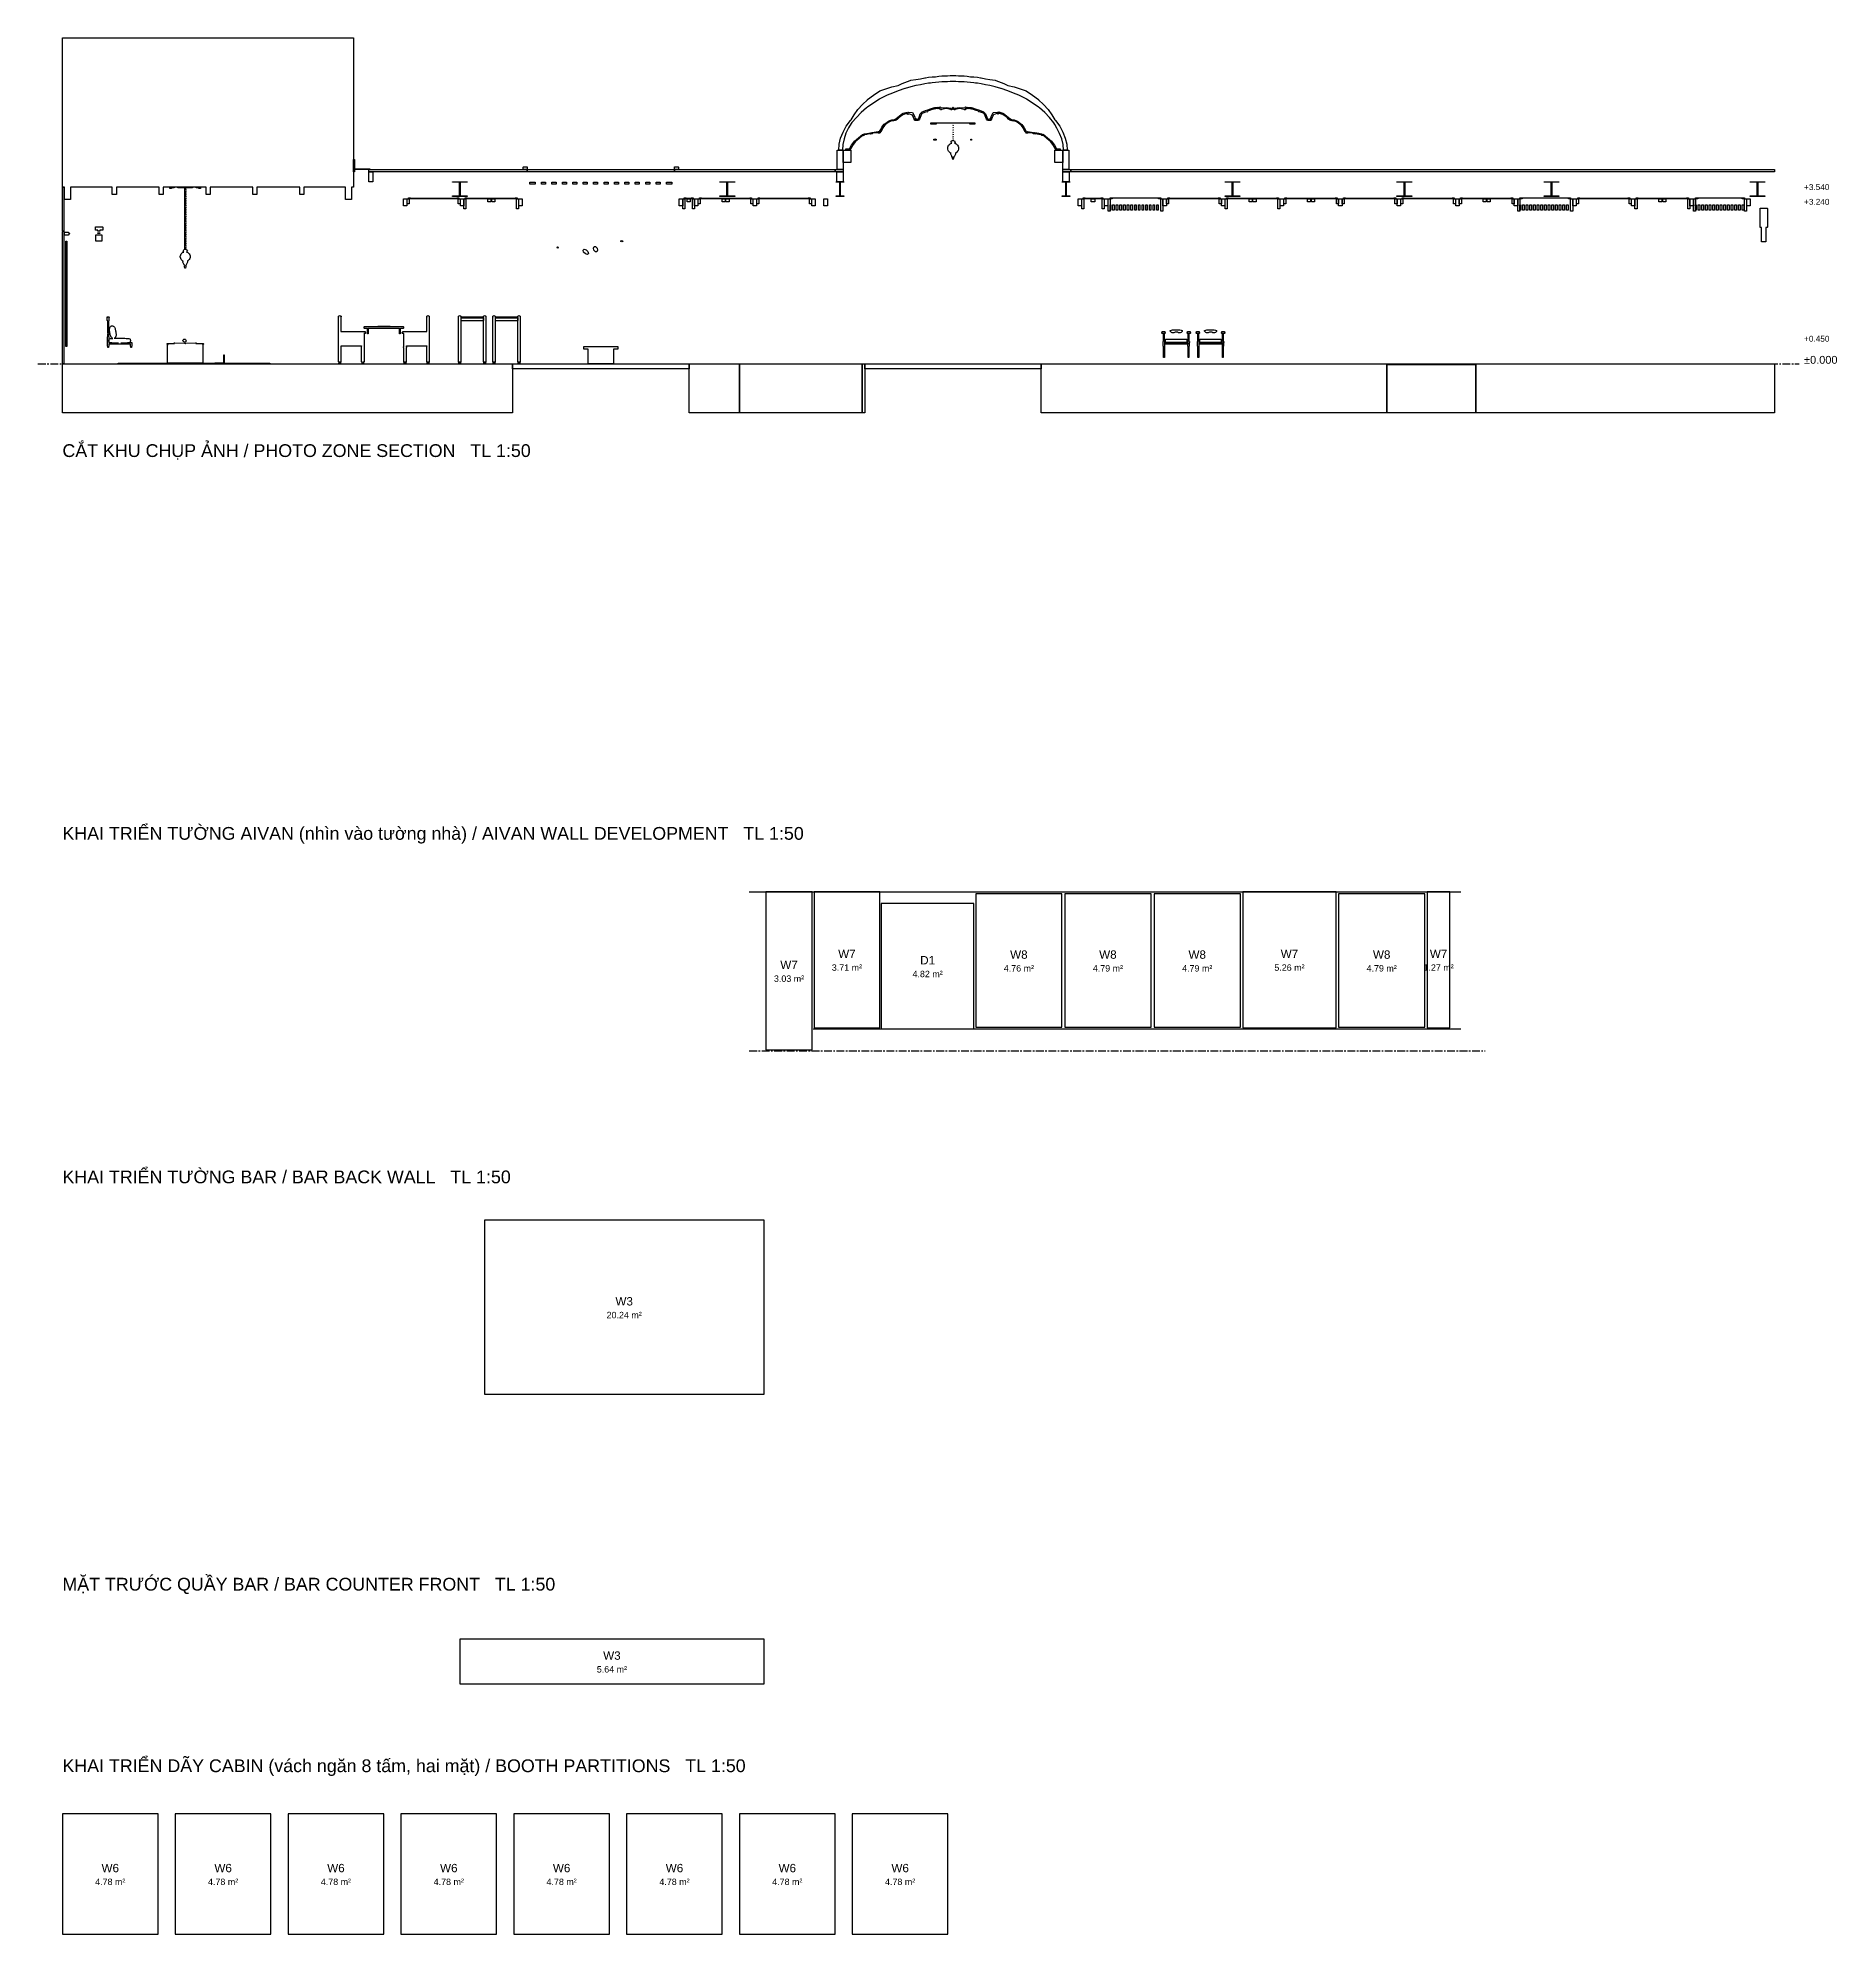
# Model space of a CAD drawing. Header units: millimetres. Extents: x -2320 to 44593, y -183000 to 30400.
# Drawn here: x -500 to 36173, y -183000 to -144360 of the extents above; entities that cross this region are included whole.
import ezdxf
from ezdxf.enums import TextEntityAlignment as Align

# ---------------------------------------------------------------- set-up
doc = ezdxf.new("R2010")
doc.units = ezdxf.units.MM
doc.header["$LTSCALE"] = 50
doc.linetypes.add('CENTER', pattern=[5.08, 3.175, -0.635, 0.635, -0.635])
for name, color, linetype in [('A-DIMS', 1, 'Continuous'), ('A-SECT', 7, 'Continuous'), ('A-TEXT', 7, 'Continuous'), ('A-WFIN', 6, 'Continuous'), ('S-GRID', 8, 'CENTER')]:
    doc.layers.add(name, color=color, linetype=linetype)
doc.styles.add('VN', font='arial.ttf')

msp = doc.modelspace()

# ---------------------------------------------------------------- texts
at = {"layer": 'A-DIMS', "style": 'VN'}
for s, height, p in [('+3.540', 120, (35499.3, -147460)), ('+3.240', 120, (35499.3, -147760)), ('+0.450', 120, (35499.3, -150550)), ('±0.000', 160, (35499.3, -151000))]:
    msp.add_text(s, height=height, dxfattribs=at).set_placement(p)
at = {"layer": 'A-TEXT', "style": 'VN'}
for s, p in [('CẮT KHU CHỤP ẢNH / PHOTO ZONE SECTION   TL 1:50', (0, -152900)), ('KHAI TRIỂN TƯỜNG AIVAN (nhìn vào tường nhà) / AIVAN WALL DEVELOPMENT   TL 1:50', (0, -160700)), ('KHAI TRIỂN TƯỜNG BAR / BAR BACK WALL   TL 1:50', (0, -167700)), ('MẶT TRƯỚC QUẦY BAR / BAR COUNTER FRONT   TL 1:50', (0, -176000)), ('KHAI TRIỂN DÃY CABIN (vách ngăn 8 tấm, hai mặt) / BOOTH PARTITIONS   TL 1:50', (0, -179700))]:
    msp.add_text(s, height=260, dxfattribs=at).set_placement(p)
at = {"layer": 'A-WFIN', "style": 'VN'}
for s, height, p in [('W7', 170, (15990, -163025)), ('W8', 170, (19495, -163040)), ('W8', 170, (21310, -163040)), ('W8', 170, (23130, -163040)), ('W7', 170, (25010, -163025)), ('W8', 170, (26890, -163040)), ('W7', 170, (28050, -163025)), ('W7', 170, (14810, -163250)), ('3.71 m²', 130, (15990, -163305)), ('4.82 m²', 130, (17635, -163435)), ('D1', 170, (17635, -163155)), ('4.76 m²', 130, (19495, -163320)), ('4.79 m²', 130, (21310, -163320)), ('4.79 m²', 130, (23130, -163320)), ('5.26 m²', 130, (25010, -163305)), ('4.79 m²', 130, (26890, -163320)), ('1.27 m²', 130, (28050, -163305)), ('3.03 m²', 130, (14810, -163530)), ('20.24 m²', 130, (11450, -170385)), ('W3', 170, (11450, -170105)), ('W3', 170, (11200, -177325)), ('5.64 m²', 130, (11200, -177605)), ('W6', 170, (975, -181655)), ('W6', 170, (3275, -181655)), ('W6', 170, (5575, -181655)), ('W6', 170, (7875, -181655)), ('W6', 170, (10175, -181655)), ('W6', 170, (12475, -181655)), ('W6', 170, (14775, -181655)), ('W6', 170, (17075, -181655)), ('4.78 m²', 130, (975, -181935)), ('4.78 m²', 130, (3275, -181935)), ('4.78 m²', 130, (5575, -181935)), ('4.78 m²', 130, (7875, -181935)), ('4.78 m²', 130, (10175, -181935)), ('4.78 m²', 130, (12475, -181935)), ('4.78 m²', 130, (14775, -181935)), ('4.78 m²', 130, (17075, -181935))]:
    msp.add_text(s, height=height, dxfattribs=at).set_placement(p, align=Align.MIDDLE_CENTER)

# ---------------------------------------------------------------- linework, layer by layer
at = {"layer": 'A-SECT'}
for p, q in [((14000, -161760), (28500, -161760)), ((15300, -164550), (28500, -164550))]:
    msp.add_line(p, q, dxfattribs=at)
for points in [[(41.4, -147400), (0.3, -147400), (0.3, -147280), (0.3, -144480), (0.3, -144360), (5935.7, -144360), (5935.7, -144480), (5935.7, -147280), (5935.7, -147400), (5894, -147400), (5894, -147650), (5770.3, -147650), (5770.3, -147400), (4918.6, -147400), (4918.6, -147550), (4836.1, -147550), (4836.1, -147400), (3963.7, -147400), (3963.7, -147550), (3881.3, -147550), (3881.3, -147400), (3008.9, -147400), (3008.9, -147550), (2926.5, -147550), (2926.5, -147400), (2054.1, -147400), (2054.1, -147550), (1971.7, -147550), (1971.7, -147400), (1099.3, -147400), (1099.3, -147550), (1016.8, -147550), (1016.8, -147400), (165.1, -147400), (165.1, -147650), (41.4, -147650)], [(15900, -146649.3), (15823.7, -146650), (15833.4, -146525.7), (15862.4, -146402.2), (15910.5, -146280.1), (15977.2, -146160.2), (16061.7, -146043.2), (16075.9, -146027.4), (16134.5, -145929.7), (16214.7, -145820.6), (16306.8, -145716.3), (16408.2, -145619.7), (16410.6, -145617.4), (16530.3, -145524.7), (16661.7, -145438.6), (16662.5, -145438.2), (16865, -145372.5), (16907.1, -145359.7), (17031.3, -145327.1), (17112.8, -145288.4), (17171.5, -145265.2), (17280.5, -145225), (17292.1, -145221.5), (17397.9, -145207.7), (17492.2, -145196.9), (17577.5, -145173), (17588.8, -145170.1), (17655.6, -145156.4), (17728, -145153.1), (17795.9, -145151.1), (17860.2, -145140), (17921.7, -145130.8), (17981, -145132), (18038.9, -145134.3), (18095.7, -145128.1), (18144.1, -145123.9), (18152.1, -145123.4), (18160.1, -145123.9), (18208.5, -145128.1), (18265.3, -145134.3), (18323.2, -145132), (18382.5, -145130.8), (18444, -145140), (18508.3, -145151.1), (18576.2, -145153.1), (18648.6, -145156.4), (18715.4, -145170.1), (18726.7, -145173), (18812, -145196.9), (18906.3, -145207.7), (19012.1, -145221.5), (19023.7, -145225), (19132.7, -145265.2), (19191.4, -145288.4), (19272.9, -145327.1), (19397.1, -145359.7), (19439.2, -145372.5), (19641.7, -145438.2), (19642.5, -145438.6), (19773.9, -145524.7), (19893.6, -145617.4), (19896, -145619.7), (19997.4, -145716.3), (20089.5, -145820.6), (20169.7, -145929.7), (20228.3, -146027.4), (20242.5, -146043.2), (20327, -146160.2), (20393.7, -146280.1), (20441.8, -146402.2), (20470.8, -146525.7), (20480.5, -146650), (20404.2, -146649.3), (20396.4, -146532.7), (20373.8, -146418.4), (20323.7, -146307.5), (20271.5, -146196.5), (20228.3, -146126.4), (20204.2, -146088.1), (20121.3, -145983.1), (20024.5, -145882), (19914.4, -145785.4), (19896, -145771.7), (19788.2, -145693.9), (19649.1, -145608.1), (19641.7, -145604.2), (19492.8, -145528.4), (19439.2, -145505), (19320.2, -145455.3), (19272.9, -145438.4), (19132.7, -145391), (19127.2, -145389.2), (19012.1, -145358.1), (18906.3, -145331.4), (18902.9, -145330.6), (18812, -145312.8), (18726.7, -145297.6), (18648.6, -145284.9), (18613.3, -145279.7), (18576.2, -145275.4), (18508.3, -145268.4), (18444, -145262.7), (18382.5, -145258.2), (18323.2, -145254.9), (18265.3, -145252.5), (18208.5, -145251.1), (18152.1, -145250.6), (18095.7, -145251.1), (18038.9, -145252.5), (17981, -145254.9), (17921.7, -145258.2), (17860.2, -145262.7), (17795.9, -145268.4), (17728, -145275.4), (17690.9, -145279.7), (17655.6, -145284.9), (17577.5, -145297.6), (17492.2, -145312.8), (17401.3, -145330.6), (17397.9, -145331.4), (17292.1, -145358.1), (17177, -145389.2), (17171.5, -145391), (17031.3, -145438.4), (16984, -145455.3), (16865, -145505), (16811.4, -145528.4), (16662.5, -145604.2), (16655.1, -145608.1), (16516, -145693.9), (16408.2, -145771.7), (16389.8, -145785.4), (16279.7, -145882), (16182.9, -145983.1), (16088.6, -146082.2), (16075, -146103.8), (16021.6, -146190.5), (15968.8, -146302.7), (15930.7, -146417), (15907.7, -146532.7)], [(18912.6, -146021.7), (18913.3, -146019), (18915.6, -146005.5), (18928.1, -145971), (18972.5, -145881.7), (18976.7, -145878.9), (19056.7, -145871.4), (19069.3, -145881.7), (19073.4, -145880.5), (19084.2, -145868.5), (19166.2, -145891.2), (19182.3, -145902.3), (19278.7, -145972.3), (19312.3, -146001.1), (19321.1, -146008.7), (19328.2, -146018.4), (19338, -146023.1), (19342.2, -146022.1), (19344.4, -146022), (19344.8, -146022.2), (19367.9, -146031.1), (19385.8, -146029.1), (19398.4, -146031.5), (19468.1, -146057), (19556.5, -146121.4), (19597.5, -146181.1), (19621.2, -146229.1), (19645, -146264.8), (19650.6, -146275.9), (19654.9, -146278.4), (19656.7, -146280.9), (19663.1, -146281.1), (19678, -146269.9), (19786.6, -146284.3), (19804.1, -146295.2), (19817.6, -146288.5), (19819.8, -146287.8), (19898.4, -146303.6), (19954.6, -146314.3), (19968.6, -146326.6), (19975.4, -146327.6), (19991.1, -146320.8), (19992, -146320.8), (20078.1, -146393.4), (20160, -146466.5), (20217.9, -146542.6), (20262.9, -146619.8), (20267.3, -146623.7), (20282.8, -146619.7), (20339, -146619.3), (20339, -146639.3), (20290.8, -146639.3), (20269.7, -146649.5), (20247.1, -146634), (20199.9, -146553.6), (20144.2, -146480.6), (20065.6, -146410), (19994.8, -146349.5), (19982.9, -146348.5), (19980.6, -146349.4), (19960.1, -146345.8), (19946.4, -146333.8), (19899.4, -146324.7), (19836.3, -146312), (19818.5, -146318.2), (19808.1, -146316), (19790.8, -146314.9), (19772, -146303.1), (19681.8, -146291.7), (19668, -146301.3), (19652.3, -146301.3), (19646.6, -146297.9), (19636.7, -146291.7), (19627.5, -146274.7), (19603.4, -146238.6), (19580.1, -146191.1), (19542.4, -146136.3), (19458.5, -146075.1), (19396.9, -146052.3), (19394.7, -146051.9), (19372, -146054.2), (19344.4, -146044.5), (19340.8, -146042.9), (19333.9, -146042.9), (19330.6, -146042.9), (19322.7, -146038.4), (19309.7, -146033.3), (19285.4, -146013.1), (19253.4, -145984.6), (19166.9, -145921), (19140.3, -145911.6), (19089.7, -145895.8), (19080.3, -145908.4), (19077.7, -145908.9), (19064.9, -145913.1), (19057.1, -145905.1), (19052.7, -145901.5), (19045.2, -145902.1), (18978.4, -145923.9), (18950.4, -145980.6), (18939.5, -146013.1), (18933.3, -146033.3), (18920.5, -146042.9), (18905.2, -146042.9), (18897.6, -146035.1), (18888.1, -146042.9), (18870, -146042.9), (18853.6, -146036.5), (18848.2, -146033.3), (18834.1, -146013.1), (18818.5, -145984.6), (18794.8, -145915.8), (18774.6, -145895.4), (18692.5, -145865.2), (18680.1, -145867.7), (18669.6, -145862.1), (18662.4, -145849.7), (18658.3, -145847.6), (18626.2, -145837.2), (18550.5, -145809.5), (18535.2, -145810.4), (18526.3, -145806.1), (18506, -145806.1), (18499.6, -145803.4), (18487.1, -145797.8), (18461.7, -145797.8), (18455.2, -145802.8), (18439.2, -145798.4), (18437.4, -145797.8), (18435.2, -145797), (18433.3, -145797.8), (18421.2, -145802), (18419.4, -145802.8), (18415.9, -145799.5), (18414.2, -145797.8), (18410.5, -145804), (18409.6, -145805.3), (18403.8, -145822.2), (18389.6, -145826.7), (18381.8, -145815.5), (18286.1, -145801.2), (18194.7, -145816.7), (18187.9, -145826.5), (18181, -145826.2), (18166.6, -145821.4), (18153.9, -145801.7), (18150.6, -145801.5), (18147.3, -145801.7), (18134.6, -145821.4), (18120.2, -145826.2), (18113.2, -145826.5), (18106.4, -145816.8), (18015.1, -145801.6), (17919.9, -145816), (17912.1, -145827.2), (17898, -145822.7), (17892.3, -145806.2), (17891.2, -145804.7), (17887.1, -145797.8), (17885.9, -145799), (17881.9, -145802.8), (17879.9, -145801.9), (17868.1, -145797.8), (17865.7, -145796.8), (17862.9, -145797.8), (17860.6, -145798.5), (17845.1, -145802.8), (17838.6, -145797.8), (17811.4, -145797.8), (17797.9, -145803.8), (17792.4, -145806.1), (17775.2, -145806.1), (17763, -145812.1), (17747.6, -145811.2), (17673.6, -145838.8), (17646.7, -145847.6), (17638.5, -145851.9), (17631.4, -145864.3), (17621, -145869.9), (17608.4, -145867.4), (17525, -145898.7), (17508.1, -145915.8), (17484.6, -145984.6), (17468.7, -146013.1), (17454.6, -146033.3), (17448.8, -146036.8), (17433, -146042.9), (17415, -146042.9), (17403.4, -146033.4), (17394.1, -146042.9), (17378.7, -146042.9), (17365.8, -146033.3), (17359.6, -146013.1), (17348.9, -145981.1), (17324.2, -145931.2), (17248.6, -145905.9), (17236.3, -145918.6), (17220.9, -145913.9), (17217.6, -145906.9), (17211.5, -145898.6), (17180.9, -145908.2), (17132.6, -145925.5), (17052.6, -145984.6), (17021.1, -146013.1), (16996.7, -146033.3), (16972.2, -146042.9), (16971.5, -146042.9), (16970.5, -146042.9), (16962.3, -146042.9), (16957, -146045.1), (16937.7, -146052), (16913, -146049.7), (16907, -146050.7), (16871, -146064.2), (16845.2, -146075.1), (16813.4, -146096.2), (16760.2, -146135), (16722.4, -146189.7), (16698.7, -146238), (16674.2, -146274.7), (16665.1, -146291.7), (16654.4, -146298.4), (16649.5, -146301.3), (16633.8, -146301.3), (16619.9, -146291.7), (16520.7, -146304.2), (16501.7, -146315.9), (16499.4, -146316), (16473.9, -146321.3), (16456.1, -146315.2), (16395.5, -146327.3), (16351.1, -146335.9), (16337.4, -146347.8), (16325.1, -146350), (16316.9, -146354.2), (16302.3, -146355.3), (16238.5, -146410), (16160.2, -146480.6), (16104.3, -146553.6), (16057.1, -146634), (16034.8, -146649.5), (16013.9, -146639.3), (15965.6, -146639.3), (15965.6, -146619.3), (16022, -146619.7), (16037.3, -146623.6), (16041.4, -146619.7), (16086.3, -146542.6), (16144.4, -146466.4), (16226, -146393.4), (16304.9, -146326.7), (16314.6, -146326.5), (16322, -146329.7), (16328.9, -146328.7), (16342.9, -146316.4), (16396.6, -146306.3), (16472.5, -146290.9), (16489.2, -146296.6), (16494.2, -146292.7), (16505.5, -146285.7), (16623.9, -146270.1), (16639, -146281.2), (16644.8, -146281), (16646.3, -146278.7), (16650.9, -146276.2), (16656.8, -146264.7), (16680.9, -146228.6), (16704.9, -146179.9), (16745.9, -146120.3), (16809.4, -146074), (16835.2, -146056.9), (16861.7, -146045.9), (16902.1, -146031.1), (16923.1, -146027.2), (16941.5, -146028.8), (16957.2, -146022.8), (16958.1, -146022.4), (16962.2, -146022.6), (16964.3, -146023.1), (16973.6, -146018.6), (16974.5, -146018.4), (16994.3, -146001.1), (17027.4, -145972.3), (17123, -145902.3), (17133.4, -145895.1), (17217, -145871.2), (17228, -145883.8), (17231.9, -145885.1), (17244.7, -145874.7), (17326, -145881.7), (17326.3, -145882), (17371.2, -145971.3), (17383.6, -146005.5), (17385.9, -146019.1), (17386.7, -146021.5), (17395.7, -146011), (17410.2, -146011), (17422.3, -146022.4), (17428.3, -146022.3), (17435.1, -146019.7), (17437.2, -146018.5), (17447.2, -146004), (17460.6, -145977.8), (17485.7, -145906), (17525, -145866.3), (17611.2, -145835.3), (17617.5, -145836.6), (17620.9, -145838.2), (17627.2, -145829.6), (17674.2, -145813.5), (17772.7, -145778.4), (17772.8, -145778.4), (17779.3, -145782.2), (17791.1, -145777), (17842.9, -145774.3), (17847, -145779.2), (17858.7, -145777), (17864.5, -145775), (17869, -145776.9), (17877.8, -145779.8), (17877.9, -145779.8), (17884.8, -145773), (17892.7, -145765.7), (17902.1, -145774.9), (17902.8, -145775.4), (17907.5, -145790.5), (17909.2, -145787.8), (18014.4, -145777.8), (18116.2, -145790.5), (18124.2, -145802.6), (18133.1, -145797.6), (18148.6, -145769.3), (18150.6, -145769.1), (18152.6, -145769.3), (18168, -145797.6), (18177, -145802.5), (18184.9, -145790.4), (18286.8, -145777.5), (18392.4, -145787.2), (18394.2, -145790), (18399, -145774.4), (18399.7, -145773.9), (18408.3, -145765.5), (18417.7, -145774.3), (18423.4, -145779.8), (18423.5, -145779.8), (18432.6, -145776.9), (18436.4, -145775.2), (18441.6, -145777), (18441.4, -145776.9), (18453.4, -145779.3), (18457.5, -145774.1), (18506.3, -145776.7), (18518.9, -145782.3), (18526, -145778.2), (18530.7, -145778.4), (18625.6, -145811.9), (18673.7, -145828.3), (18680, -145837), (18687.2, -145833.5), (18689.7, -145833), (18774.6, -145863.1), (18817.3, -145906.1), (18842.5, -145977.9), (18855.7, -146004.1), (18865.6, -146018.5), (18867.5, -146019.6), (18874.7, -146022.3), (18881, -146022.4), (18893.1, -146010.9), (18903.5, -146010.9)], [(17757.7, -146088), (17769.4, -146088), (17769.7, -146088), (17770.9, -146088), (17778.3, -146088), (17792.3, -146088), (17792.7, -146088), (17793.2, -146088), (17795.9, -146088), (17811.6, -146088), (17814.8, -146088), (17815.5, -146088), (17836, -146088), (17836.9, -146088), (17856.6, -146088), (17857.6, -146088), (17876.6, -146088), (17877.7, -146088), (17896.2, -146088), (17897.4, -146088), (17936.4, -146088), (17956.8, -146088), (17958.6, -146088), (17978, -146088), (17979.9, -146088), (17998.4, -146088), (18000.4, -146088), (18018.1, -146088), (18020.2, -146088), (18022.3, -146088), (18039.4, -146088), (18041.6, -146088), (18058.1, -146088), (18060.4, -146088), (18076.4, -146088), (18078.7, -146088), (18094.4, -146088), (18096.8, -146088), (18099.1, -146088), (18114.5, -146088), (18116.9, -146088), (18132.2, -146088), (18134.6, -146088), (18149.7, -146088), (18152.1, -146088), (18154.5, -146088), (18169.6, -146088), (18172, -146088), (18187.3, -146088), (18189.7, -146088), (18205.1, -146088), (18207.4, -146088), (18209.8, -146088), (18225.5, -146088), (18227.8, -146088), (18243.8, -146088), (18246.1, -146088), (18262.6, -146088), (18264.8, -146088), (18281.9, -146088), (18284, -146088), (18286.1, -146088), (18303.8, -146088), (18305.8, -146088), (18324.3, -146088), (18326.2, -146088), (18345.6, -146088), (18347.4, -146088), (18367.8, -146088), (18406.8, -146088), (18408, -146088), (18426.5, -146088), (18427.6, -146088), (18446.6, -146088), (18447.6, -146088), (18467.3, -146088), (18468.2, -146088), (18488.7, -146088), (18489.4, -146088), (18492.5, -146088), (18508.3, -146088), (18511, -146088), (18511.5, -146088), (18511.9, -146088), (18525.9, -146088), (18533.3, -146088), (18534.5, -146088), (18534.8, -146088), (18546.5, -146088), (18555.6, -146088), (18558.8, -146088), (18579.6, -146088), (18585, -146088), (18588.2, -146088), (18600.6, -146088), (18600.6, -146120), (18588.2, -146120), (18585, -146120), (18579.6, -146120), (18558.8, -146120), (18546.5, -146120), (18533.3, -146120), (18525.9, -146120), (18508.3, -146120), (18492.5, -146120), (18492.5, -146100), (18489.4, -146100), (18488.7, -146100), (18468.2, -146100), (18467.3, -146100), (18447.6, -146100), (18446.6, -146100), (18427.6, -146100), (18426.5, -146100), (18408, -146100), (18406.8, -146100), (18367.8, -146100), (18347.4, -146100), (18345.6, -146100), (18326.2, -146100), (18324.3, -146100), (18305.8, -146100), (18303.8, -146100), (18286.1, -146100), (18284, -146100), (18281.9, -146100), (18264.8, -146100), (18262.6, -146100), (18246.1, -146100), (18243.8, -146100), (18227.8, -146100), (18225.5, -146100), (18209.8, -146100), (18207.4, -146100), (18205.1, -146100), (18189.7, -146100), (18187.3, -146100), (18172, -146100), (18169.6, -146100), (18154.5, -146100), (18152.1, -146100), (18149.7, -146100), (18134.6, -146100), (18132.2, -146100), (18116.9, -146100), (18114.5, -146100), (18099.1, -146100), (18096.8, -146100), (18094.4, -146100), (18078.7, -146100), (18076.4, -146100), (18060.4, -146100), (18058.1, -146100), (18041.6, -146100), (18039.4, -146100), (18022.3, -146100), (18020.2, -146100), (18018.1, -146100), (18000.4, -146100), (17998.4, -146100), (17979.9, -146100), (17978, -146100), (17958.6, -146100), (17956.8, -146100), (17936.4, -146100), (17897.4, -146100), (17896.2, -146100), (17877.7, -146100), (17876.6, -146100), (17857.6, -146100), (17856.6, -146100), (17836.9, -146100), (17836, -146100), (17815.5, -146100), (17814.8, -146100), (17811.6, -146100), (17811.6, -146120), (17795.9, -146120), (17778.3, -146120), (17770.9, -146120), (17757.7, -146120), (17745.3, -146120), (17737, -146120), (17719.2, -146120), (17716, -146120), (17703.6, -146120), (17703.6, -146088), (17716, -146088), (17719.2, -146088), (17737, -146088), (17745.3, -146088), (17748.6, -146088)], [(17762.9, -146445), (17762.9, -146421), (17763.8, -146421), (17784, -146421), (17785.1, -146419.7), (17786.2, -146421), (17806.4, -146421), (17807.4, -146421), (17807.4, -146445), (17806.4, -146445), (17786.2, -146445), (17785.1, -146446.2), (17784, -146445), (17763.8, -146445)], [(18156.6, -146143.2), (18154.1, -146147.8), (18151.7, -146143.2), (18154.1, -146138.5)], [(18156.6, -146189.5), (18154.1, -146194.1), (18151.7, -146189.5), (18154.1, -146184.9)], [(18156.6, -146235.8), (18154.1, -146240.4), (18151.7, -146235.8), (18154.1, -146231.2)], [(18156.6, -146282.2), (18154.1, -146286.8), (18151.7, -146282.2), (18154.1, -146277.5)], [(18156.6, -146328.5), (18154.1, -146333.1), (18151.7, -146328.5), (18154.1, -146323.9)], [(18154.1, -146370.2), (18156.6, -146374.8), (18154.1, -146379.4), (18151.7, -146374.8)], [(18156.6, -146421.1), (18154.1, -146425.8), (18151.7, -146421.1), (18154.1, -146416.5)], [(18514.3, -146421), (18522.7, -146421), (18531.2, -146421), (18531.2, -146445), (18522.7, -146445), (18514.3, -146445)], [(15792.7, -147040.1), (15792.7, -146650), (15910.7, -146650), (15910.7, -147040.1)], [(16073, -146900), (15915, -146900), (15915, -146650), (16073, -146650)], [(18043.6, -146596.8), (18046.5, -146596.8), (18047.4, -146587.3), (18053.6, -146566.7), (18063.8, -146547.7), (18077.5, -146531), (18094.2, -146517.3), (18110.3, -146508.7), (18113.3, -146507.2), (18125.6, -146503.6), (18111.1, -146484.3), (18126.1, -146459.3), (18130, -146457.2), (18144.1, -146450.5), (18147.9, -146449.3), (18150, -146448.8), (18154.1, -146448.5), (18158.3, -146448.8), (18160.4, -146449.3), (18164.1, -146450.5), (18178.3, -146457.2), (18182.2, -146459.3), (18197.2, -146484.3), (18182.7, -146503.6), (18195, -146507.2), (18198, -146508.7), (18214.1, -146517.3), (18230.8, -146531), (18244.5, -146547.7), (18254.6, -146566.7), (18260.9, -146587.3), (18261.8, -146596.8), (18264.7, -146596.8), (18264.7, -146620.8), (18261.8, -146620.8), (18260.9, -146630.3), (18254.6, -146650.9), (18244.5, -146669.9), (18230.8, -146686.6), (18214.1, -146700.3), (18198, -146708.9), (18195.8, -146710), (18201.7, -146710), (18202.2, -146730), (18182.2, -146770), (18178.3, -146775.8), (18164.1, -146793.8), (18158.3, -146798.8), (18154.1, -146800), (18150, -146798.8), (18144.1, -146793.8), (18130, -146775.8), (18126.1, -146770), (18106.1, -146730), (18106.6, -146710), (18112.5, -146710), (18110.3, -146708.9), (18094.2, -146700.3), (18077.5, -146686.6), (18063.8, -146669.9), (18053.6, -146650.9), (18047.4, -146630.3), (18046.5, -146620.8), (18043.6, -146620.8)], [(18166.3, -146820), (18164.1, -146825.6), (18158.3, -146835.5), (18154.1, -146838), (18150, -146835.5), (18144.1, -146825.6), (18142, -146820), (18144.1, -146813.8), (18150, -146802.8), (18154.1, -146800), (18158.3, -146802.8), (18164.1, -146813.8)], [(20389.2, -146900), (20231.2, -146900), (20231.2, -146650), (20389.2, -146650)], [(20511.5, -146650), (20511.5, -147040.2), (20393.4, -147040), (20393.4, -146650)], [(5951.2, -146840.1), (5951.2, -147090.1), (5935.7, -147090.1), (5935.7, -146840.1)], [(6265.5, -147028.1), (6265.5, -147040.1), (5935.7, -147040.1), (5935.7, -147028.1)], [(9474.1, -147040.1), (9474.1, -147090.1), (6244.9, -147090.1), (6244.9, -147040.1)], [(6327.3, -147090.1), (6327.3, -147290.1), (6244.9, -147290.1), (6244.9, -147090.1)], [(9474.1, -147037.1), (9471.1, -147040.1), (9397.1, -147040.1), (9394.1, -147037.1), (9394.1, -146993.1), (9397.1, -146990.1), (9471.1, -146990.1), (9474.1, -146993.1)], [(12474.1, -147040.1), (12474.1, -147090.1), (9474.1, -147090.1), (9474.1, -147040.1)], [(12551.1, -146990.1), (12554.1, -146993.1), (12554.1, -147037.1), (12551.1, -147040.1), (12477.1, -147040.1), (12474.1, -147037.1), (12474.1, -146993.1), (12477.1, -146990.1)], [(15752.1, -147040.1), (15752.1, -147090.1), (12474.1, -147090.1), (12474.1, -147040.1)], [(15911.6, -147090.1), (15752.1, -147090.1), (15752.1, -147040.1), (15911.6, -147040.1)], [(15912.8, -147290.1), (15784.6, -147290.1), (15784.6, -147090.1), (15912.8, -147090.1)], [(20519.6, -147290.1), (20391.4, -147290.1), (20391.4, -147090.1), (20519.6, -147090.1)], [(20552.1, -147090.1), (20392.6, -147090.1), (20392.6, -147040.1), (20552.1, -147040.1)], [(34899.3, -147040.1), (34899.3, -147090.1), (20552.1, -147090.1), (20552.1, -147040.1)], [(31, -147400), (31, -148300), (0, -148300), (0, -147400)], [(2224.3, -147401), (2280.1, -147401), (2280.1, -147412), (2224.3, -147412), (2222.1, -147412), (2222.1, -147430), (2218.7, -147430), (2187.1, -147430), (2187.1, -147401), (2202.1, -147401), (2218.7, -147401), (2222.1, -147401)], [(2608.2, -147401), (2651.7, -147401), (2652.1, -147401), (2652.1, -147412), (2651.7, -147412), (2608.2, -147412), (2501.1, -147412), (2396, -147412), (2352.5, -147412), (2352.1, -147412), (2352.1, -147401), (2352.5, -147401), (2396, -147401), (2501.1, -147401)], [(2512.7, -147498.5), (2507.7, -147521.3), (2512.7, -147544.2), (2507.7, -147567), (2512.7, -147589.8), (2507.7, -147612.7), (2512.7, -147635.5), (2507.7, -147658.3), (2512.7, -147681.2), (2507.7, -147704), (2512.7, -147726.8), (2507.7, -147749.7), (2512.7, -147772.5), (2507.7, -147795.3), (2512.7, -147818.2), (2507.7, -147841), (2512.7, -147863.8), (2507.7, -147886.7), (2512.7, -147909.5), (2507.7, -147932.3), (2512.7, -147955.2), (2507.7, -147978), (2512.7, -148000.8), (2507.7, -148023.7), (2512.7, -148046.5), (2507.7, -148069.3), (2512.7, -148092.2), (2507.7, -148115), (2512.7, -148137.8), (2507.7, -148160.7), (2512.7, -148183.5), (2507.7, -148206.3), (2512.7, -148229.2), (2507.7, -148252), (2512.7, -148274.8), (2507.7, -148297.7), (2512.7, -148320.5), (2507.7, -148343.3), (2512.7, -148366.2), (2507.7, -148389), (2512.7, -148411.8), (2507.7, -148434.7), (2512.7, -148457.5), (2507.7, -148480.3), (2512.7, -148503.2), (2507.7, -148526), (2512.7, -148548.8), (2507.7, -148571.7), (2512.7, -148594.5), (2507.7, -148617.3), (2512.7, -148640.2), (2507.7, -148663), (2503.1, -148663), (2502.1, -148663), (2501.1, -148663), (2496.5, -148663), (2491.5, -148640.2), (2496.5, -148617.3), (2491.5, -148594.5), (2496.5, -148571.7), (2491.5, -148548.8), (2496.5, -148526), (2491.5, -148503.2), (2496.5, -148480.3), (2491.5, -148457.5), (2496.5, -148434.7), (2491.5, -148411.8), (2496.5, -148389), (2491.5, -148366.2), (2496.5, -148343.3), (2491.5, -148320.5), (2496.5, -148297.7), (2491.5, -148274.8), (2496.5, -148252), (2491.5, -148229.2), (2496.5, -148206.3), (2491.5, -148183.5), (2496.5, -148160.7), (2491.5, -148137.8), (2496.5, -148115), (2491.5, -148092.2), (2496.5, -148069.3), (2491.5, -148046.5), (2496.5, -148023.7), (2491.5, -148000.8), (2496.5, -147978), (2491.5, -147955.2), (2496.5, -147932.3), (2491.5, -147909.5), (2496.5, -147886.7), (2491.5, -147863.8), (2496.5, -147841), (2491.5, -147818.2), (2496.5, -147795.3), (2491.5, -147772.5), (2496.5, -147749.7), (2491.5, -147726.8), (2496.5, -147704), (2491.5, -147681.2), (2496.5, -147658.3), (2491.5, -147635.5), (2496.5, -147612.7), (2491.5, -147589.8), (2496.5, -147567), (2491.5, -147544.2), (2496.5, -147521.3), (2491.5, -147498.5), (2496.5, -147475.7), (2491.5, -147452.8), (2496.5, -147430), (2501.1, -147430), (2502.1, -147430), (2503.1, -147430), (2507.7, -147430), (2512.7, -147452.8), (2507.7, -147475.7)], [(2779.9, -147401), (2782.1, -147401), (2785.5, -147401), (2802.1, -147401), (2817.1, -147401), (2817.1, -147430), (2785.5, -147430), (2782.1, -147430), (2782.1, -147412), (2779.9, -147412), (2724.1, -147412), (2724.1, -147401)], [(8095, -147300.8), (7952.1, -147300.8), (7952.1, -147290.1), (8252.1, -147290.1), (8252.1, -147300.8), (8109.2, -147300.8), (8109.2, -147579.4), (8252.1, -147579.4), (8252.1, -147590.1), (7952.1, -147590.1), (7952.1, -147579.4), (8095, -147579.4)], [(9628.7, -147302.1), (9635.6, -147302.1), (9635.6, -147337.1), (9628.7, -147337.1), (9625.5, -147337.1), (9623.8, -147337.1), (9622, -147337.1), (9597.7, -147337.1), (9583.5, -147337.1), (9574.2, -147337.1), (9567.6, -147337.1), (9529.1, -147337.1), (9529.1, -147302.1), (9567.6, -147302.1), (9574.2, -147302.1), (9583.5, -147302.1), (9597.7, -147302.1), (9622, -147302.1), (9623.8, -147302.1), (9625.5, -147302.1)], [(9841, -147337.1), (9832.1, -147337.1), (9780.7, -147337.1), (9771.8, -147337.1), (9764.9, -147337.1), (9764.9, -147302.1), (9771.8, -147302.1), (9780.7, -147302.1), (9832.1, -147302.1), (9841, -147302.1), (9847.9, -147302.1), (9847.9, -147337.1)], [(10053.3, -147337.1), (10044.4, -147337.1), (9993, -147337.1), (9984.1, -147337.1), (9977.2, -147337.1), (9977.2, -147302.1), (9984.1, -147302.1), (9993, -147302.1), (10044.4, -147302.1), (10053.3, -147302.1), (10060.2, -147302.1), (10060.2, -147337.1)], [(10265.6, -147337.1), (10256.7, -147337.1), (10205.3, -147337.1), (10196.4, -147337.1), (10189.5, -147337.1), (10189.5, -147302.1), (10196.4, -147302.1), (10205.3, -147302.1), (10256.7, -147302.1), (10265.6, -147302.1), (10272.5, -147302.1), (10272.5, -147337.1)], [(10477.9, -147337.1), (10469, -147337.1), (10417.6, -147337.1), (10408.7, -147337.1), (10401.8, -147337.1), (10401.8, -147302.1), (10408.7, -147302.1), (10417.6, -147302.1), (10469, -147302.1), (10477.9, -147302.1), (10484.8, -147302.1), (10484.8, -147337.1)], [(10690.2, -147337.1), (10681.3, -147337.1), (10629.9, -147337.1), (10621, -147337.1), (10614.1, -147337.1), (10614.1, -147302.1), (10621, -147302.1), (10629.9, -147302.1), (10681.3, -147302.1), (10690.2, -147302.1), (10697.1, -147302.1), (10697.1, -147337.1)], [(10902.5, -147337.1), (10893.7, -147337.1), (10842.2, -147337.1), (10833.3, -147337.1), (10826.5, -147337.1), (10826.5, -147302.1), (10833.3, -147302.1), (10842.2, -147302.1), (10893.7, -147302.1), (10902.5, -147302.1), (10909.4, -147302.1), (10909.4, -147337.1)], [(11121.7, -147337.1), (11114.9, -147337.1), (11106, -147337.1), (11054.5, -147337.1), (11045.7, -147337.1), (11038.8, -147337.1), (11038.8, -147302.1), (11045.7, -147302.1), (11054.5, -147302.1), (11106, -147302.1), (11114.9, -147302.1), (11121.7, -147302.1)], [(11327.2, -147337.1), (11318.3, -147337.1), (11266.9, -147337.1), (11258, -147337.1), (11251.1, -147337.1), (11251.1, -147302.1), (11258, -147302.1), (11266.9, -147302.1), (11318.3, -147302.1), (11327.2, -147302.1), (11334.1, -147302.1), (11334.1, -147337.1)], [(11539.5, -147337.1), (11530.6, -147337.1), (11479.2, -147337.1), (11470.3, -147337.1), (11463.4, -147337.1), (11463.4, -147302.1), (11470.3, -147302.1), (11479.2, -147302.1), (11530.6, -147302.1), (11539.5, -147302.1), (11546.4, -147302.1), (11546.4, -147337.1)], [(11751.8, -147337.1), (11742.9, -147337.1), (11691.5, -147337.1), (11682.6, -147337.1), (11675.7, -147337.1), (11675.7, -147302.1), (11682.6, -147302.1), (11691.5, -147302.1), (11742.9, -147302.1), (11751.8, -147302.1), (11758.7, -147302.1), (11758.7, -147337.1)], [(11964.1, -147337.1), (11955.2, -147337.1), (11903.8, -147337.1), (11894.9, -147337.1), (11888, -147337.1), (11888, -147302.1), (11894.9, -147302.1), (11903.8, -147302.1), (11955.2, -147302.1), (11964.1, -147302.1), (11971, -147302.1), (11971, -147337.1)], [(12176.4, -147337.1), (12167.5, -147337.1), (12116.1, -147337.1), (12107.2, -147337.1), (12100.3, -147337.1), (12100.3, -147302.1), (12107.2, -147302.1), (12116.1, -147302.1), (12167.5, -147302.1), (12176.4, -147302.1), (12183.3, -147302.1), (12183.3, -147337.1)], [(12419.1, -147302.1), (12419.1, -147337.1), (12380.6, -147337.1), (12374, -147337.1), (12364.7, -147337.1), (12350.5, -147337.1), (12326.2, -147337.1), (12324.4, -147337.1), (12319.5, -147337.1), (12312.6, -147337.1), (12312.6, -147302.1), (12319.5, -147302.1), (12324.4, -147302.1), (12326.2, -147302.1), (12350.5, -147302.1), (12364.7, -147302.1), (12374, -147302.1), (12380.6, -147302.1)], [(13545, -147300.8), (13402.1, -147300.8), (13402.1, -147290.1), (13702.1, -147290.1), (13702.1, -147300.8), (13559.2, -147300.8), (13559.2, -147579.4), (13702.1, -147579.4), (13702.1, -147590.1), (13402.1, -147590.1), (13402.1, -147579.4), (13545, -147579.4)], [(15844.9, -147579.4), (15844.9, -147300.8), (15768.6, -147300.8), (15768.6, -147290.1), (15928.8, -147290.1), (15928.8, -147300.8), (15852.6, -147300.8), (15852.6, -147579.4), (15928.8, -147579.4), (15928.8, -147590.1), (15768.6, -147590.1), (15768.6, -147579.4)], [(20451.6, -147300.8), (20375.4, -147300.8), (20375.4, -147290.1), (20535.6, -147290.1), (20535.6, -147300.8), (20459.3, -147300.8), (20459.3, -147579.4), (20535.6, -147579.4), (20535.6, -147590.1), (20375.4, -147590.1), (20375.4, -147579.4), (20451.6, -147579.4)], [(23845, -147300.8), (23702.1, -147300.8), (23702.1, -147290.1), (24002.1, -147290.1), (24002.1, -147300.8), (23859.2, -147300.8), (23859.2, -147579.4), (24002.1, -147579.4), (24002.1, -147590.1), (23702.1, -147590.1), (23702.1, -147579.4), (23845, -147579.4)], [(27345, -147300.8), (27202.1, -147300.8), (27202.1, -147290.1), (27502.1, -147290.1), (27502.1, -147300.8), (27359.2, -147300.8), (27359.2, -147579.4), (27502.1, -147579.4), (27502.1, -147590.1), (27202.1, -147590.1), (27202.1, -147579.4), (27345, -147579.4)], [(30345, -147300.8), (30202.1, -147300.8), (30202.1, -147290.1), (30502.1, -147290.1), (30502.1, -147300.8), (30359.2, -147300.8), (30359.2, -147579.4), (30502.1, -147579.4), (30502.1, -147590.1), (30202.1, -147590.1), (30202.1, -147579.4), (30345, -147579.4)], [(34545, -147300.8), (34402.1, -147300.8), (34402.1, -147290.1), (34702.1, -147290.1), (34702.1, -147300.8), (34559.2, -147300.8), (34559.2, -147579.4), (34702.1, -147579.4), (34702.1, -147590.1), (34402.1, -147590.1), (34402.1, -147579.4), (34545, -147579.4)], [(6952.1, -147780.1), (6952.1, -147640.1), (6987.1, -147640.1), (7022.1, -147640.1), (7022.1, -147780.1), (6987.1, -147780.1)], [(7027.1, -147640.1), (7069.1, -147640.1), (7069.1, -147740.1), (7027.1, -147740.1)], [(7054.1, -147616.1), (7094.1, -147616.1), (7094.1, -147628.1), (8040.6, -147628.1), (8040.6, -147616.1), (8080.6, -147616.1), (8080.6, -147628.1), (8050.6, -147628.1), (8050.6, -147640.1), (7084.1, -147640.1), (7084.1, -147628.1), (7054.1, -147628.1)], [(8107.6, -147640.1), (8107.6, -147740.1), (8065.6, -147740.1), (8065.6, -147640.1)], [(8180.6, -147780.1), (8110.6, -147780.1), (8110.6, -147640.1), (8180.6, -147640.1)], [(8183.6, -147640.1), (8225.6, -147640.1), (8225.6, -147840.1), (8183.6, -147840.1)], [(8210.6, -147616.1), (8250.6, -147616.1), (8250.6, -147628.1), (9230.1, -147628.1), (9230.1, -147616.1), (9270.1, -147616.1), (9270.1, -147628.1), (9240.1, -147628.1), (9240.1, -147640.1), (8240.6, -147640.1), (8240.6, -147628.1), (8210.6, -147628.1)], [(8669.8, -147642.1), (8731.7, -147642.1), (8731.7, -147700.1), (8669.8, -147700.1)], [(8810.9, -147642.1), (8810.9, -147700.1), (8749, -147700.1), (8749, -147642.1)], [(9255.1, -147640.1), (9297.1, -147640.1), (9297.1, -147840.1), (9255.1, -147840.1)], [(9302.1, -147780.1), (9302.1, -147640.1), (9304.1, -147640.1), (9372.1, -147640.1), (9372.1, -147780.1), (9304.1, -147780.1)], [(12642.1, -147780.1), (12572.1, -147780.1), (12572.1, -147640.1), (12642.1, -147640.1)], [(12647.1, -147640.1), (12689.1, -147640.1), (12689.1, -147840.1), (12647.1, -147840.1)], [(12674.1, -147616.1), (12714.1, -147616.1), (12714.1, -147628.1), (12814.5, -147628.1), (12814.5, -147616.1), (12854.5, -147616.1), (12854.5, -147628.1), (12824.5, -147628.1), (12824.5, -147640.1), (12704.1, -147640.1), (12704.1, -147628.1), (12674.1, -147628.1)], [(12747.9, -147642.1), (12780.7, -147642.1), (12792.3, -147642.1), (12792.3, -147700.1), (12780.7, -147700.1), (12747.9, -147700.1), (12736.3, -147700.1), (12736.3, -147642.1)], [(12839.5, -147640.1), (12881.5, -147640.1), (12881.5, -147840.1), (12839.5, -147840.1)], [(12954.5, -147640.1), (12954.5, -147780.1), (12884.5, -147780.1), (12884.5, -147640.1)], [(12957.5, -147640.1), (12999.5, -147640.1), (12999.5, -147740.1), (12957.5, -147740.1)], [(12984.5, -147616.1), (13024.5, -147616.1), (13024.5, -147628.1), (14008, -147628.1), (14008, -147616.1), (14048, -147616.1), (14048, -147628.1), (14018, -147628.1), (14018, -147640.1), (13014.5, -147640.1), (13014.5, -147628.1), (12984.5, -147628.1)], [(13445.5, -147642.1), (13507.5, -147642.1), (13507.5, -147700.1), (13445.5, -147700.1)], [(13525, -147642.1), (13587, -147642.1), (13587, -147700.1), (13525, -147700.1)], [(14033, -147640.1), (14075, -147640.1), (14075, -147740.1), (14033, -147740.1)], [(14148, -147780.1), (14078, -147780.1), (14078, -147640.1), (14148, -147640.1)], [(14151, -147640.1), (14193, -147640.1), (14193, -147740.1), (14151, -147740.1)], [(14218, -147616.1), (14218, -147628.1), (15201.4, -147628.1), (15201.4, -147616.1), (15241.4, -147616.1), (15241.4, -147628.1), (15211.4, -147628.1), (15211.4, -147640.1), (14208, -147640.1), (14208, -147628.1), (14178, -147628.1), (14178, -147616.1)], [(15268.4, -147640.1), (15268.4, -147740.1), (15226.4, -147740.1), (15226.4, -147640.1)], [(15341.4, -147780.1), (15271.4, -147780.1), (15271.4, -147640.1), (15341.4, -147640.1)], [(15592.1, -147640.1), (15592.1, -147780.1), (15522.1, -147780.1), (15522.1, -147640.1)], [(20772.1, -147780.1), (20702.1, -147780.1), (20702.1, -147640.1), (20772.1, -147640.1)], [(20777.1, -147640.1), (20819.1, -147640.1), (20819.1, -147840.1), (20777.1, -147840.1)], [(20804.1, -147616.1), (20844.1, -147616.1), (20844.1, -147628.1), (21168.8, -147628.1), (21168.8, -147616.1), (21208.8, -147616.1), (21208.8, -147628.1), (21178.8, -147628.1), (21178.8, -147640.1), (20834.1, -147640.1), (20834.1, -147628.1), (20804.1, -147628.1)], [(20968.7, -147642.1), (20997.5, -147642.1), (21015.4, -147642.1), (21044.3, -147642.1), (21044.3, -147700.1), (21015.4, -147700.1), (20997.5, -147700.1), (20968.7, -147700.1)], [(21193.8, -147640.1), (21235.8, -147640.1), (21235.8, -147840.1), (21193.8, -147840.1)], [(21308.8, -147780.1), (21238.8, -147780.1), (21238.8, -147640.1), (21308.8, -147640.1)], [(21353.8, -147640.1), (21353.8, -147890.1), (21311.8, -147890.1), (21311.8, -147640.1)], [(21358.8, -147628.1), (21353.8, -147628.1), (21353.8, -147618.1), (22387.3, -147618.1), (22387.3, -147628.1), (22382.3, -147628.1), (22382.3, -147640.1), (22342.3, -147640.1), (22342.3, -147628.1), (21398.8, -147628.1), (21398.8, -147640.1), (21358.8, -147640.1)], [(21354.8, -147760.1), (21362.3, -147760.1), (21362.3, -147870.1), (21354.8, -147870.1)], [(21405.3, -147760.1), (21437.3, -147760.1), (21437.3, -147870.1), (21405.3, -147870.1)], [(21512.3, -147760.1), (21512.3, -147870.1), (21480.3, -147870.1), (21480.3, -147760.1)], [(21587.3, -147760.1), (21587.3, -147870.1), (21555.3, -147870.1), (21555.3, -147760.1)], [(21630.3, -147760.1), (21662.3, -147760.1), (21662.3, -147870.1), (21630.3, -147870.1)], [(21705.3, -147760.1), (21737.3, -147760.1), (21737.3, -147870.1), (21705.3, -147870.1)], [(21780.3, -147760.1), (21812.3, -147760.1), (21812.3, -147870.1), (21780.3, -147870.1)], [(21855.3, -147760.1), (21887.3, -147760.1), (21887.3, -147870.1), (21855.3, -147870.1)], [(21930.3, -147760.1), (21962.3, -147760.1), (21962.3, -147870.1), (21930.3, -147870.1)], [(22005.3, -147760.1), (22037.3, -147760.1), (22037.3, -147870.1), (22005.3, -147870.1)], [(22080.3, -147760.1), (22112.3, -147760.1), (22112.3, -147870.1), (22080.3, -147870.1)], [(22155.3, -147760.1), (22187.3, -147760.1), (22187.3, -147870.1), (22155.3, -147870.1)], [(22230.3, -147760.1), (22262.3, -147760.1), (22262.3, -147870.1), (22230.3, -147870.1)], [(22305.3, -147760.1), (22337.3, -147760.1), (22337.3, -147870.1), (22305.3, -147870.1)], [(22387.3, -147640.1), (22429.3, -147640.1), (22429.3, -147890.1), (22387.3, -147890.1)], [(22502.3, -147640.1), (22502.3, -147780.1), (22432.3, -147780.1), (22432.3, -147640.1)], [(22505.3, -147640.1), (22547.3, -147640.1), (22547.3, -147740.1), (22505.3, -147740.1)], [(22572.3, -147616.1), (22572.3, -147628.1), (23555.8, -147628.1), (23555.8, -147616.1), (23595.8, -147616.1), (23595.8, -147628.1), (23565.8, -147628.1), (23565.8, -147640.1), (22562.3, -147640.1), (22562.3, -147628.1), (22532.3, -147628.1), (22532.3, -147616.1)], [(23580.8, -147640.1), (23622.8, -147640.1), (23622.8, -147740.1), (23580.8, -147740.1)], [(23695.8, -147780.1), (23625.8, -147780.1), (23625.8, -147640.1), (23695.8, -147640.1)], [(23698.8, -147640.1), (23740.8, -147640.1), (23740.8, -147840.1), (23698.8, -147840.1)], [(23765.8, -147616.1), (23765.8, -147628.1), (24749.3, -147628.1), (24749.3, -147616.1), (24789.3, -147616.1), (24789.3, -147628.1), (24759.3, -147628.1), (24759.3, -147640.1), (23755.8, -147640.1), (23755.8, -147628.1), (23725.8, -147628.1), (23725.8, -147616.1)], [(24186.8, -147642.1), (24248.8, -147642.1), (24248.8, -147700.1), (24186.8, -147700.1)], [(24266.3, -147642.1), (24328.3, -147642.1), (24328.3, -147700.1), (24266.3, -147700.1)], [(24816.3, -147640.1), (24816.3, -147840.1), (24774.3, -147840.1), (24774.3, -147640.1)], [(24889.3, -147780.1), (24819.3, -147780.1), (24819.3, -147640.1), (24889.3, -147640.1)], [(24892.3, -147640.1), (24934.3, -147640.1), (24934.3, -147740.1), (24892.3, -147740.1)], [(25942.8, -147628.1), (25942.8, -147616.1), (25982.8, -147616.1), (25982.8, -147628.1), (25952.8, -147628.1), (25952.8, -147640.1), (24949.3, -147640.1), (24949.3, -147628.1), (24919.3, -147628.1), (24919.3, -147616.1), (24959.3, -147616.1), (24959.3, -147628.1)], [(25442.3, -147642.1), (25442.3, -147700.1), (25380.2, -147700.1), (25380.2, -147642.1)], [(25521.8, -147642.1), (25521.8, -147700.1), (25459.7, -147700.1), (25459.7, -147642.1)], [(25967.8, -147640.1), (26009.8, -147640.1), (26009.8, -147740.1), (25967.8, -147740.1)], [(26082.8, -147640.1), (26082.8, -147780.1), (26012.8, -147780.1), (26012.8, -147640.1)], [(26085.8, -147640.1), (26127.8, -147640.1), (26127.8, -147740.1), (26085.8, -147740.1)], [(26112.8, -147616.1), (26152.8, -147616.1), (26152.8, -147628.1), (27136.2, -147628.1), (27136.2, -147616.1), (27176.2, -147616.1), (27176.2, -147628.1), (27146.2, -147628.1), (27146.2, -147640.1), (26142.8, -147640.1), (26142.8, -147628.1), (26112.8, -147628.1)], [(27203.2, -147640.1), (27203.2, -147740.1), (27161.2, -147740.1), (27161.2, -147640.1)], [(27276.2, -147780.1), (27206.2, -147780.1), (27206.2, -147640.1), (27276.2, -147640.1)], [(27321.2, -147640.1), (27321.2, -147740.1), (27279.2, -147740.1), (27279.2, -147640.1)], [(27346.2, -147616.1), (27346.2, -147628.1), (28329.7, -147628.1), (28329.7, -147616.1), (28369.7, -147616.1), (28369.7, -147628.1), (28339.7, -147628.1), (28339.7, -147640.1), (27336.2, -147640.1), (27336.2, -147628.1), (27306.2, -147628.1), (27306.2, -147616.1)], [(28354.7, -147640.1), (28396.7, -147640.1), (28396.7, -147740.1), (28354.7, -147740.1)], [(28469.7, -147780.1), (28399.7, -147780.1), (28399.7, -147640.1), (28469.7, -147640.1)], [(28472.7, -147640.1), (28514.7, -147640.1), (28514.7, -147740.1), (28472.7, -147740.1)], [(28539.7, -147616.1), (28539.7, -147628.1), (29523.2, -147628.1), (29523.2, -147616.1), (29563.2, -147616.1), (29563.2, -147628.1), (29533.2, -147628.1), (29533.2, -147640.1), (28529.7, -147640.1), (28529.7, -147628.1), (28499.7, -147628.1), (28499.7, -147616.1)], [(28960.7, -147642.1), (29022.7, -147642.1), (29022.7, -147700.1), (28960.7, -147700.1)], [(29040.2, -147642.1), (29102.2, -147642.1), (29102.2, -147700.1), (29040.2, -147700.1)], [(29548.2, -147640.1), (29590.2, -147640.1), (29590.2, -147740.1), (29548.2, -147740.1)], [(29663.2, -147640.1), (29663.2, -147780.1), (29593.2, -147780.1), (29593.2, -147640.1)], [(29666.2, -147640.1), (29708.2, -147640.1), (29708.2, -147890.1), (29666.2, -147890.1)], [(29708.2, -147618.1), (30741.7, -147618.1), (30741.7, -147628.1), (30736.7, -147628.1), (30736.7, -147640.1), (30696.7, -147640.1), (30696.7, -147628.1), (29753.2, -147628.1), (29753.2, -147640.1), (29713.2, -147640.1), (29713.2, -147628.1), (29708.2, -147628.1)], [(29709.2, -147760.1), (29716.7, -147760.1), (29716.7, -147870.1), (29709.2, -147870.1)], [(29759.7, -147760.1), (29791.7, -147760.1), (29791.7, -147870.1), (29759.7, -147870.1)], [(29834.7, -147760.1), (29866.7, -147760.1), (29866.7, -147870.1), (29834.7, -147870.1)], [(29909.7, -147760.1), (29941.7, -147760.1), (29941.7, -147870.1), (29909.7, -147870.1)], [(30016.7, -147760.1), (30016.7, -147870.1), (29984.7, -147870.1), (29984.7, -147760.1)], [(30091.7, -147760.1), (30091.7, -147870.1), (30059.7, -147870.1), (30059.7, -147760.1)], [(30134.7, -147760.1), (30166.7, -147760.1), (30166.7, -147870.1), (30134.7, -147870.1)], [(30209.7, -147760.1), (30241.7, -147760.1), (30241.7, -147870.1), (30209.7, -147870.1)], [(30284.7, -147760.1), (30316.7, -147760.1), (30316.7, -147870.1), (30284.7, -147870.1)], [(30359.7, -147760.1), (30391.7, -147760.1), (30391.7, -147870.1), (30359.7, -147870.1)], [(30434.7, -147760.1), (30466.7, -147760.1), (30466.7, -147870.1), (30434.7, -147870.1)], [(30509.7, -147760.1), (30541.7, -147760.1), (30541.7, -147870.1), (30509.7, -147870.1)], [(30584.7, -147760.1), (30616.7, -147760.1), (30616.7, -147870.1), (30584.7, -147870.1)], [(30659.7, -147760.1), (30691.7, -147760.1), (30691.7, -147870.1), (30659.7, -147870.1)], [(30741.7, -147640.1), (30783.7, -147640.1), (30783.7, -147890.1), (30741.7, -147890.1)], [(30856.7, -147780.1), (30786.7, -147780.1), (30786.7, -147640.1), (30856.7, -147640.1)], [(30859.7, -147640.1), (30901.7, -147640.1), (30901.7, -147740.1), (30859.7, -147740.1)], [(30926.7, -147616.1), (30926.7, -147628.1), (31910.1, -147628.1), (31910.1, -147616.1), (31950.1, -147616.1), (31950.1, -147628.1), (31920.1, -147628.1), (31920.1, -147640.1), (30916.7, -147640.1), (30916.7, -147628.1), (30886.7, -147628.1), (30886.7, -147616.1)], [(31935.1, -147640.1), (31977.1, -147640.1), (31977.1, -147740.1), (31935.1, -147740.1)], [(32050.1, -147780.1), (31980.1, -147780.1), (31980.1, -147640.1), (32050.1, -147640.1)], [(32053.1, -147640.1), (32095.1, -147640.1), (32095.1, -147840.1), (32053.1, -147840.1)], [(32120.1, -147616.1), (32120.1, -147628.1), (33103.6, -147628.1), (33103.6, -147616.1), (33143.6, -147616.1), (33143.6, -147628.1), (33113.6, -147628.1), (33113.6, -147640.1), (32110.1, -147640.1), (32110.1, -147628.1), (32080.1, -147628.1), (32080.1, -147616.1)], [(32603.2, -147642.1), (32603.2, -147700.1), (32541.1, -147700.1), (32541.1, -147642.1)], [(32682.6, -147642.1), (32682.6, -147700.1), (32620.6, -147700.1), (32620.6, -147642.1)], [(33128.6, -147640.1), (33170.6, -147640.1), (33170.6, -147840.1), (33128.6, -147840.1)], [(33243.6, -147640.1), (33243.6, -147780.1), (33173.6, -147780.1), (33173.6, -147640.1)], [(33246.6, -147640.1), (33288.6, -147640.1), (33288.6, -147890.1), (33246.6, -147890.1)], [(34285.1, -147628.1), (34280.1, -147628.1), (34280.1, -147640.1), (34240.1, -147640.1), (34240.1, -147628.1), (33333.6, -147628.1), (33333.6, -147640.1), (33293.6, -147640.1), (33293.6, -147628.1), (33288.6, -147628.1), (33288.6, -147618.1), (34285.1, -147618.1)], [(33289.6, -147760.1), (33297.1, -147760.1), (33297.1, -147870.1), (33289.6, -147870.1)], [(33340.1, -147760.1), (33372.1, -147760.1), (33372.1, -147870.1), (33340.1, -147870.1)], [(33415.1, -147760.1), (33447.1, -147760.1), (33447.1, -147870.1), (33415.1, -147870.1)], [(33490.1, -147760.1), (33522.1, -147760.1), (33522.1, -147870.1), (33490.1, -147870.1)], [(33597.1, -147760.1), (33597.1, -147870.1), (33565.1, -147870.1), (33565.1, -147760.1)], [(33672.1, -147760.1), (33672.1, -147870.1), (33640.1, -147870.1), (33640.1, -147760.1)], [(33715.1, -147760.1), (33747.1, -147760.1), (33747.1, -147870.1), (33715.1, -147870.1)], [(33790.1, -147760.1), (33822.1, -147760.1), (33822.1, -147870.1), (33790.1, -147870.1)], [(33865.1, -147760.1), (33897.1, -147760.1), (33897.1, -147870.1), (33865.1, -147870.1)], [(33940.1, -147760.1), (33972.1, -147760.1), (33972.1, -147870.1), (33940.1, -147870.1)], [(34015.1, -147760.1), (34047.1, -147760.1), (34047.1, -147870.1), (34015.1, -147870.1)], [(34090.1, -147760.1), (34122.1, -147760.1), (34122.1, -147870.1), (34090.1, -147870.1)], [(34197.1, -147760.1), (34197.1, -147870.1), (34165.1, -147870.1), (34165.1, -147760.1)], [(34272.1, -147760.1), (34272.1, -147870.1), (34240.1, -147870.1), (34240.1, -147760.1)], [(34285.1, -147640.1), (34327.1, -147640.1), (34327.1, -147890.1), (34285.1, -147890.1)], [(34332.1, -147640.1), (34367.1, -147640.1), (34402.1, -147640.1), (34402.1, -147780.1), (34367.1, -147780.1), (34332.1, -147780.1)], [(34632.1, -148513.8), (34632.1, -148221.3), (34606.1, -148221.3), (34602.1, -148217.4), (34602.1, -147835.1), (34606.1, -147831.2), (34748.1, -147831.2), (34752.1, -147835.1), (34752.1, -148217.4), (34748.1, -148221.3), (34722.1, -148221.3), (34722.1, -148513.8)], [(0, -151000), (0, -148315), (1.2, -148309.3), (4.6, -148304.4), (9.6, -148301.1), (15.5, -148300), (21.4, -148301.1), (26.4, -148304.4), (29.8, -148309.3), (31, -148315), (31, -151000)], [(128.4, -148332.6), (136.7, -148337.3), (141.5, -148345.3), (141.5, -148354.7), (136.7, -148362.7), (128.4, -148367.4), (123.6, -148367.4), (123.6, -148380), (41.1, -148380), (41.1, -148320), (123.6, -148320), (123.6, -148332.6)], [(721.1, -148280), (675.1, -148280), (671.1, -148276), (671.1, -148214), (675.1, -148210), (817.1, -148210), (821.1, -148214), (821.1, -148276), (817.1, -148280), (761.1, -148280), (761.1, -148298.9), (721.1, -148298.9)], [(681.1, -148495.7), (681.1, -148478.1), (681.1, -148370.1), (801.1, -148370.1), (801.1, -148478.1), (801.1, -148495.7), (801.1, -148499.6), (801.1, -148500.3), (681.1, -148500.3), (681.1, -148499.6)], [(721.1, -148333), (761.1, -148333), (761.1, -148337.5), (761.1, -148347), (721.1, -148347), (721.1, -148337.5)], [(72, -150650), (72, -148500), (87.5, -148500), (87.5, -150650)], [(2431.5, -148888.7), (2419.1, -148873.6), (2409.8, -148856.3), (2404.1, -148837.5), (2403.4, -148830), (2400.7, -148830), (2400.7, -148806), (2403.4, -148806), (2404.1, -148798.5), (2409.8, -148779.7), (2419.1, -148762.4), (2431.5, -148747.3), (2446.7, -148734.9), (2463.9, -148725.6), (2472.5, -148723), (2472.3, -148723), (2457.3, -148703), (2472.3, -148678), (2490.3, -148668), (2499.7, -148664.1), (2501.1, -148663.6), (2501.7, -148663.5), (2502.1, -148663.4), (2502.5, -148663.5), (2503.1, -148663.6), (2504.5, -148664.1), (2513.9, -148668), (2531.9, -148678), (2546.9, -148703), (2531.9, -148723), (2531.7, -148723), (2540.3, -148725.6), (2557.5, -148734.9), (2572.7, -148747.3), (2585.1, -148762.4), (2594.4, -148779.7), (2600.1, -148798.5), (2600.8, -148806), (2603.5, -148806), (2603.5, -148830), (2600.8, -148830), (2600.1, -148837.5), (2594.4, -148856.3), (2585.1, -148873.6), (2572.7, -148888.7), (2557.5, -148901.1), (2541, -148910), (2546.9, -148910), (2551.9, -148930), (2531.9, -148970), (2511.9, -149000), (2517.9, -149020), (2507.9, -149050), (2504.5, -149050), (2503.1, -149050), (2502.5, -149050), (2502.1, -149050), (2501.7, -149050), (2501.1, -149050), (2499.7, -149050), (2496.3, -149050), (2486.3, -149020), (2492.3, -149000), (2472.3, -148970), (2452.3, -148930), (2457.3, -148910), (2463.2, -148910), (2446.7, -148901.1)], [(10080.1, -148628), (10090.7, -148618.1), (10105.4, -148621.1), (10109.6, -148634), (10098.9, -148643.9), (10084.2, -148640.9)], [(10709, -148711.5), (10720.7, -148750.4), (10700.3, -148770.9), (10659.9, -148761.1), (10623.1, -148726.7), (10611.5, -148687.8), (10631.8, -148667.2), (10672.2, -148677)], [(10821.2, -148642.9), (10836.1, -148612.6), (10868.1, -148612.9), (10898.4, -148643.6), (10909.2, -148686.7), (10894.3, -148717), (10862.3, -148716.7), (10832, -148686)], [(11420, -148509.9), (11403.4, -148516.1), (11383.3, -148508.2), (11379.7, -148494.2), (11396.3, -148488), (11416.4, -148495.8)], [(938.1, -150162.5), (938.1, -150168.7), (938.1, -150190.1), (938.1, -150192.4), (938.1, -150194.1), (922.1, -150194.1), (922.1, -150192.4), (922.1, -150190.1), (922.1, -150168.7), (922.1, -150162.5), (922.1, -150153.6), (922.1, -150151.4), (922.1, -150147.3), (922.1, -150145), (922.1, -150125), (918.1, -150125), (914.1, -150121), (914.1, -150064), (918.1, -150060), (914.1, -150060), (910.1, -150056), (910.1, -150049), (914.1, -150045), (948.1, -150045), (952.1, -150049), (952.1, -150056), (948.1, -150060), (944.1, -150060), (948.1, -150064), (948.1, -150121), (944.1, -150125), (938.1, -150125), (938.1, -150145), (938.1, -150147.3), (938.1, -150151.4), (938.1, -150153.6)], [(916.1, -150637), (916.1, -150573), (919.1, -150570), (916.1, -150567), (916.1, -150453), (919.1, -150450), (922.1, -150450), (922.1, -150430.1), (922.1, -150427.7), (922.1, -150423.3), (922.1, -150421.4), (922.1, -150412.5), (922.1, -150406.3), (922.1, -150384.9), (922.1, -150382.6), (922.1, -150380.9), (938.1, -150380.9), (938.1, -150382.6), (938.1, -150384.9), (938.1, -150406.3), (938.1, -150412.5), (938.1, -150421.4), (938.1, -150423.3), (938.1, -150427.7), (938.1, -150430.1), (938.1, -150450), (941.1, -150450), (944.1, -150453), (944.1, -150567), (941.1, -150570), (943.1, -150570), (946.1, -150573), (946.1, -150580), (1139.2, -150580), (1112.4, -150579.9), (1085.5, -150579.7), (1058.6, -150579.3), (1031.7, -150578.2), (1004.9, -150576), (979.1, -150572.3), (959.9, -150567.7), (951.6, -150563), (949.9, -150558.3), (949.3, -150553.6), (948.9, -150548.9), (948.6, -150544.2), (948.4, -150539.4), (948.2, -150534.7), (948.2, -150530.4), (947.8, -150528.8), (948.2, -150528.4), (948.2, -150525.3), (948.4, -150520.6), (948.6, -150515.8), (948.9, -150511.1), (949.3, -150506.4), (949.9, -150501.7), (951.6, -150497), (959.9, -150492.3), (979.1, -150487.7), (1004.9, -150484), (1024.5, -150482.4), (1023.4, -150482.1), (1016.6, -150477.9), (1004.9, -150468.2), (992.5, -150454.9), (983.8, -150440.4), (978.3, -150425.4), (974.5, -150410.2), (971.7, -150394.8), (969.2, -150379.4), (966.8, -150364), (964.5, -150348.5), (962.3, -150333), (960.5, -150317.5), (959.6, -150301.8), (960.4, -150285.9), (964.4, -150269.5), (972.4, -150253.1), (980.7, -150240.4), (985.9, -150234.3), (989.2, -150232.4), (992, -150231.2), (995, -150230.2), (997.9, -150229.2), (1000.8, -150228.5), (1003.8, -150227.8), (1006.4, -150227.4), (1007.9, -150226.7), (1008.4, -150227.1), (1009.8, -150226.9), (1012.9, -150226.6), (1015.9, -150226.5), (1019, -150226.5), (1022.1, -150226.7), (1025.2, -150226.9), (1028.9, -150227.9), (1035.7, -150232.1), (1047.4, -150241.8), (1059.8, -150255.1), (1068.5, -150269.6), (1074, -150284.6), (1077.7, -150299.8), (1080.6, -150315.2), (1083, -150330.6), (1085.4, -150346), (1087.7, -150361.5), (1089.9, -150377), (1091.7, -150392.5), (1092.6, -150408.2), (1091.8, -150424.1), (1087.8, -150440.5), (1079.9, -150456.9), (1071.6, -150469.6), (1066.3, -150475.7), (1063.1, -150477.6), (1060.2, -150478.8), (1057.3, -150479.8), (1054.3, -150480.8), (1053.9, -150480.9), (1058.6, -150480.7), (1085.5, -150480.3), (1112.4, -150480.1), (1139.2, -150480), (1166.1, -150480), (1193, -150480), (1219.9, -150480.1), (1246.7, -150480.3), (1273.6, -150480.7), (1300.5, -150481.8), (1327.4, -150484), (1353.2, -150487.7), (1372.4, -150492.3), (1380.7, -150497), (1382.4, -150501.7), (1382.9, -150506.4), (1383.3, -150511.1), (1383.6, -150515.8), (1383.9, -150520.6), (1384, -150525.3), (1384.1, -150529.7), (1384.5, -150531.2), (1384.1, -150531.6), (1384, -150534.7), (1383.9, -150539.4), (1383.6, -150544.2), (1383.3, -150548.9), (1382.9, -150553.6), (1382.4, -150558.3), (1380.7, -150563), (1372.4, -150567.7), (1353.2, -150572.3), (1327.4, -150576), (1300.5, -150578.2), (1273.6, -150579.3), (1246.7, -150579.7), (1219.9, -150579.9), (1193, -150580), (1386.1, -150580), (1386.1, -150573), (1389.1, -150570), (1413.1, -150570), (1416.1, -150573), (1416.1, -150637), (1413.1, -150640), (1410.1, -150640), (1410.1, -150670.2), (1392.1, -150670.2), (1392.1, -150640), (1389.1, -150640), (1386.1, -150637), (1386.1, -150600), (946.1, -150600), (946.1, -150637), (943.1, -150640), (940.1, -150640), (940.1, -150670.2), (922.1, -150670.2), (922.1, -150640), (919.1, -150640)], [(938.1, -150251.8), (938.1, -150253.5), (922.1, -150253.5), (922.1, -150251.8), (922.1, -150249.5), (922.1, -150228.1), (922.1, -150206.7), (922.1, -150204.4), (922.1, -150202.7), (938.1, -150202.7), (938.1, -150204.4), (938.1, -150206.7), (938.1, -150228.1), (938.1, -150249.5)], [(938.1, -150311.2), (938.1, -150312.9), (922.1, -150312.9), (922.1, -150311.2), (922.1, -150308.9), (922.1, -150287.5), (922.1, -150266.1), (922.1, -150263.8), (922.1, -150262.1), (938.1, -150262.1), (938.1, -150263.8), (938.1, -150266.1), (938.1, -150287.5), (938.1, -150308.9)], [(5668, -150988), (5667.1, -150988.9), (5658.3, -150994.9), (5652.1, -150996.4), (5645.9, -150994.9), (5637.1, -150988.9), (5636.2, -150988), (5637.1, -150977), (5637.5, -150974), (5645.9, -150965.4), (5647.1, -150965), (5631.1, -150965), (5627.1, -150961), (5627.1, -150049), (5631.1, -150045), (5626.1, -150045), (5626.1, -150033), (5642.5, -150023), (5643.4, -150022.2), (5652.1, -150019.4), (5660.8, -150022.2), (5661.7, -150023), (5678.1, -150033), (5678.1, -150045), (5673.1, -150045), (5677.1, -150049), (5677.1, -150344), (5681.1, -150340), (6165.1, -150340), (6169.1, -150344), (6169.1, -150351), (6165.1, -150355), (6171.1, -150355), (6177.1, -150361), (6177.1, -150374), (6171.1, -150380), (6143.1, -150380), (6147.1, -150384), (6147.1, -150655), (6149.1, -150655), (6151.1, -150657), (6151.1, -150668), (6149.1, -150670), (6147.1, -150670), (6147.1, -150961), (6143.1, -150965), (6127.1, -150965), (6128.3, -150965.4), (6136.7, -150974), (6137.1, -150977), (6138, -150988), (6137.1, -150988.9), (6128.3, -150994.9), (6122.1, -150996.4), (6115.9, -150994.9), (6107.1, -150988.9), (6106.2, -150988), (6107.1, -150977), (6107.5, -150974), (6115.9, -150965.4), (6117.1, -150965), (6101.1, -150965), (6097.1, -150961), (6097.1, -150670), (6095.1, -150670), (6093.1, -150668), (6093.1, -150657), (6095.1, -150655), (6097.1, -150655), (6097.1, -150637), (6094.1, -150640), (5680.1, -150640), (5677.1, -150637), (5677.1, -150961), (5673.1, -150965), (5657.1, -150965), (5658.3, -150965.4), (5666.7, -150974), (5667.1, -150977)], [(6218.6, -150280), (6222.1, -150280), (6222.1, -150274), (6216.1, -150280), (6158.1, -150280), (6152.1, -150274), (6152.1, -150246), (6158.1, -150240), (6216.1, -150240), (6222.1, -150246), (6222.1, -150240), (6882.1, -150240), (6882.1, -150246), (6888.1, -150240), (6946.1, -150240), (6952.1, -150246), (6952.1, -150274), (6946.1, -150280), (6888.1, -150280), (6882.1, -150274), (6882.1, -150280), (6885.6, -150280), (6885.6, -150390), (6873.6, -150390), (6873.6, -150280), (6230.6, -150280), (6230.6, -150390), (6218.6, -150390)], [(6676.9, -150237), (6676.9, -150240), (6427.3, -150240), (6427.3, -150237)], [(6997.1, -150988.9), (6988.3, -150994.9), (6982.1, -150996.4), (6975.9, -150994.9), (6967.1, -150988.9), (6966.2, -150988), (6967.1, -150977), (6967.5, -150974), (6975.9, -150965.4), (6977.1, -150965), (6961.1, -150965), (6957.1, -150961), (6957.1, -150670), (6955.1, -150670), (6953.1, -150668), (6953.1, -150657), (6955.1, -150655), (6957.1, -150655), (6957.1, -150384), (6961.1, -150380), (6933.1, -150380), (6927.1, -150374), (6927.1, -150361), (6933.1, -150355), (6939.1, -150355), (6935.1, -150351), (6935.1, -150344), (6939.1, -150340), (7423.1, -150340), (7427.1, -150344), (7427.1, -150049), (7431.1, -150045), (7426.1, -150045), (7426.1, -150033), (7442.5, -150023), (7443.4, -150022.2), (7452.1, -150019.4), (7460.8, -150022.2), (7461.7, -150023), (7478.1, -150033), (7478.1, -150045), (7473.1, -150045), (7477.1, -150049), (7477.1, -150961), (7473.1, -150965), (7457.1, -150965), (7458.3, -150965.4), (7466.7, -150974), (7467.1, -150977), (7468, -150988), (7467.1, -150988.9), (7458.3, -150994.9), (7452.1, -150996.4), (7445.9, -150994.9), (7437.1, -150988.9), (7436.2, -150988), (7437.1, -150977), (7437.5, -150974), (7445.9, -150965.4), (7447.1, -150965), (7431.1, -150965), (7427.1, -150961), (7427.1, -150637), (7424.1, -150640), (7010.1, -150640), (7007.1, -150637), (7007.1, -150655), (7009.1, -150655), (7011.1, -150657), (7011.1, -150668), (7009.1, -150670), (7007.1, -150670), (7007.1, -150961), (7003.1, -150965), (6987.1, -150965), (6988.3, -150965.4), (6996.7, -150974), (6997.1, -150977), (6998, -150988)], [(8112.1, -150977), (8113, -150988), (8112.1, -150988.9), (8103.3, -150994.9), (8097.1, -150996.4), (8090.9, -150994.9), (8082.1, -150988.9), (8081.2, -150988), (8082.1, -150977), (8082.5, -150974), (8090.9, -150965.4), (8092.1, -150965), (8076.1, -150965), (8072.1, -150961), (8072.1, -150049), (8076.1, -150045), (8071.1, -150045), (8071.1, -150033), (8087.5, -150023), (8088.4, -150022.2), (8097.1, -150019.4), (8105.8, -150022.2), (8106.7, -150023), (8123.1, -150033), (8123.1, -150045), (8118.1, -150045), (8122.1, -150049), (8126.1, -150045), (8578.1, -150045), (8582.1, -150049), (8586.1, -150045), (8581.1, -150045), (8581.1, -150033), (8597.5, -150023), (8598.4, -150022.2), (8607.1, -150019.4), (8615.8, -150022.2), (8616.7, -150023), (8633.1, -150033), (8633.1, -150045), (8628.1, -150045), (8632.1, -150049), (8632.1, -150961), (8628.1, -150965), (8612.1, -150965), (8613.3, -150965.4), (8621.7, -150974), (8622.1, -150977), (8623, -150988), (8622.1, -150988.9), (8613.3, -150994.9), (8607.1, -150996.4), (8600.9, -150994.9), (8592.1, -150988.9), (8591.2, -150988), (8592.1, -150977), (8592.5, -150974), (8600.9, -150965.4), (8602.1, -150965), (8586.1, -150965), (8582.1, -150961), (8582.1, -150056), (8578.1, -150060), (8126.1, -150060), (8122.1, -150056), (8122.1, -150961), (8118.1, -150965), (8102.1, -150965), (8103.3, -150965.4), (8111.7, -150974)], [(8126.1, -150123), (8124.1, -150121), (8124.1, -150064), (8126.1, -150062), (8578.1, -150062), (8580.1, -150064), (8580.1, -150121), (8578.1, -150123)], [(8812.1, -150977), (8813, -150988), (8812.1, -150988.9), (8803.3, -150994.9), (8797.1, -150996.4), (8790.9, -150994.9), (8782.1, -150988.9), (8781.2, -150988), (8782.1, -150977), (8782.5, -150974), (8790.9, -150965.4), (8792.1, -150965), (8776.1, -150965), (8772.1, -150961), (8772.1, -150049), (8776.1, -150045), (8771.1, -150045), (8771.1, -150033), (8787.5, -150023), (8788.4, -150022.2), (8797.1, -150019.4), (8805.8, -150022.2), (8806.7, -150023), (8823.1, -150033), (8823.1, -150045), (8818.1, -150045), (8822.1, -150049), (8826.1, -150045), (9278.1, -150045), (9282.1, -150049), (9286.1, -150045), (9281.1, -150045), (9281.1, -150033), (9297.5, -150023), (9298.4, -150022.2), (9307.1, -150019.4), (9315.8, -150022.2), (9316.7, -150023), (9333.1, -150033), (9333.1, -150045), (9328.1, -150045), (9332.1, -150049), (9332.1, -150961), (9328.1, -150965), (9312.1, -150965), (9313.3, -150965.4), (9321.7, -150974), (9322.1, -150977), (9323, -150988), (9322.1, -150988.9), (9313.3, -150994.9), (9307.1, -150996.4), (9300.9, -150994.9), (9292.1, -150988.9), (9291.2, -150988), (9292.1, -150977), (9292.5, -150974), (9300.9, -150965.4), (9302.1, -150965), (9286.1, -150965), (9282.1, -150961), (9282.1, -150056), (9278.1, -150060), (8826.1, -150060), (8822.1, -150056), (8822.1, -150961), (8818.1, -150965), (8802.1, -150965), (8803.3, -150965.4), (8811.7, -150974)], [(8826.1, -150123), (8824.1, -150121), (8824.1, -150064), (8826.1, -150062), (9278.1, -150062), (9280.1, -150064), (9280.1, -150121), (9278.1, -150123)], [(22604.6, -150312.4), (22629, -150309.2), (22653.4, -150308.2), (22677.7, -150307.8), (22702.1, -150307.8), (22726.5, -150307.8), (22750.9, -150308.2), (22775.2, -150309.2), (22799.6, -150312.4), (22821.7, -150320.1), (22824, -150325.1), (22825.5, -150332.7), (22824, -150338.5), (22820.4, -150345.4), (22808, -150358), (22799.6, -150365.2), (22783, -150370.7), (22775.2, -150373), (22766.5, -150370.7), (22750.9, -150367.5), (22726.5, -150359), (22719.5, -150358), (22702.1, -150355.5), (22684.7, -150358), (22677.7, -150359), (22653.4, -150367.5), (22637.7, -150370.7), (22629, -150373), (22621.2, -150370.7), (22604.6, -150365.2), (22596.3, -150358), (22583.8, -150345.4), (22580.2, -150338.5), (22578.7, -150332.7), (22580.2, -150325.1), (22582.5, -150320.1)], [(23304.6, -150312.4), (23329, -150309.2), (23353.3, -150308.2), (23377.7, -150307.8), (23402.1, -150307.8), (23426.5, -150307.8), (23450.8, -150308.2), (23475.2, -150309.2), (23499.6, -150312.4), (23521.7, -150320.1), (23524, -150325.1), (23525.5, -150332.7), (23524, -150338.5), (23520.4, -150345.4), (23507.9, -150358), (23499.6, -150365.2), (23483, -150370.7), (23475.2, -150373), (23466.5, -150370.7), (23450.8, -150367.5), (23426.5, -150359), (23419.5, -150358), (23402.1, -150355.5), (23384.7, -150358), (23377.7, -150359), (23353.3, -150367.5), (23337.7, -150370.7), (23329, -150373), (23321.2, -150370.7), (23304.6, -150365.2), (23296.2, -150358), (23283.8, -150345.4), (23280.2, -150338.5), (23278.7, -150332.7), (23280.2, -150325.1), (23282.5, -150320.1)], [(922.1, -150370.6), (922.1, -150368.3), (922.1, -150346.9), (922.1, -150325.5), (922.1, -150323.2), (922.1, -150321.5), (938.1, -150321.5), (938.1, -150323.2), (938.1, -150325.5), (938.1, -150346.9), (938.1, -150368.3), (938.1, -150370.6), (938.1, -150372.3), (922.1, -150372.3)], [(2852.7, -150988), (2152, -150988), (2141.7, -150978), (2141.7, -150618), (2152, -150608), (2135.5, -150608), (2131.4, -150604), (2131.4, -150592), (2135.5, -150588), (2282.8, -150588), (2272.8, -150576), (2292.7, -150573), (2490.6, -150583.4), (2498.1, -150583.8), (2499.7, -150583.9), (2500.5, -150583.9), (2500.9, -150583.9), (2501.3, -150583.9), (2501.5, -150583.9), (2501.7, -150583.9), (2501.9, -150583.9), (2502, -150583.9), (2502.2, -150583.9), (2502.3, -150583.9), (2502.5, -150583.9), (2502.7, -150583.9), (2503, -150583.9), (2503.3, -150583.9), (2503.8, -150583.9), (2504.6, -150583.9), (2506.4, -150583.8), (2516.3, -150583.3), (2711.5, -150573), (2731.4, -150576), (2721.4, -150588), (2869.2, -150588), (2873.3, -150592), (2873.3, -150604), (2869.2, -150608), (2852.7, -150608), (2863, -150618), (2863, -150978)], [(2501.4, -150559), (2495, -150556.9), (2494.6, -150556.3), (2488.8, -150557.1), (2475.3, -150555.8), (2473.1, -150555), (2460.5, -150541.2), (2454.2, -150529.8), (2460.5, -150513.5), (2467.3, -150502.8), (2475.3, -150500.3), (2488.8, -150499), (2502.3, -150500.8), (2508, -150502.8), (2517.6, -150519.6), (2521.3, -150529.8), (2517.6, -150536.9), (2513.2, -150542.3), (2512.6, -150550), (2508.1, -150556.4)], [(11204.8, -151000), (11125.9, -151000), (11049.4, -151000), (10974.1, -151000), (10898.8, -151000), (10822.3, -151000), (10743.4, -151000), (10714.7, -151000), (10714.7, -150700), (10660.7, -150700), (10624.8, -150700), (10624.8, -150650), (10660.7, -150650), (10743.4, -150650), (10822.3, -150650), (10898.8, -150650), (10974.1, -150650), (11049.4, -150650), (11125.9, -150650), (11204.8, -150650), (11287.5, -150650), (11323.4, -150650), (11323.4, -150700), (11287.5, -150700), (11233.5, -150700), (11233.5, -151000)], [(22410.1, -150374), (22410.1, -150361), (22416.1, -150355), (22420.1, -150355), (22416.1, -150351), (22416.1, -150344), (22420.1, -150340), (22466.1, -150340), (22470.1, -150344), (22470.1, -150351), (22466.1, -150355), (22470.1, -150355), (22476.1, -150361), (22476.1, -150374), (22470.1, -150380), (22416.1, -150380)], [(22439.1, -150637), (22439.1, -150573), (22437.1, -150570), (22436.1, -150570), (22434.1, -150568), (22434.1, -150547), (22436.1, -150545), (22444.1, -150545), (22444.1, -150544.1), (22444.1, -150543.8), (22444.1, -150543.1), (22444.1, -150540.4), (22444.1, -150537), (22444.1, -150530.5), (22444.1, -150511.6), (22444.1, -150418.4), (22444.1, -150399.5), (22444.1, -150393), (22444.1, -150389.6), (22444.1, -150386.9), (22444.1, -150386.2), (22444.1, -150385.9), (22444.1, -150385), (22458.1, -150385), (22458.1, -150385.9), (22458.1, -150386.2), (22458.1, -150386.9), (22458.1, -150389.6), (22458.1, -150393), (22458.1, -150399.5), (22458.1, -150418.4), (22458.1, -150511.6), (22458.1, -150530.5), (22458.1, -150537), (22458.1, -150540.4), (22458.1, -150543.1), (22458.1, -150543.8), (22458.1, -150544.1), (22458.1, -150545), (22465.1, -150545), (22467.1, -150547), (22467.1, -150568), (22465.1, -150570), (22464.1, -150570), (22462.1, -150573), (22462.1, -150637), (22464.1, -150640), (22460.1, -150640), (22460.1, -150870), (22444.1, -150870), (22444.1, -150640), (22437.1, -150640)], [(22467.1, -150580), (22937.1, -150580), (22937.1, -150600), (22467.1, -150600)], [(22507.6, -150497.1), (22533.9, -150496.4), (22562, -150496.1), (22590, -150495.9), (22618, -150495.9), (22646, -150495.8), (22674.1, -150495.8), (22702.1, -150495.8), (22730.1, -150495.8), (22758.2, -150495.8), (22786.2, -150495.9), (22814.2, -150495.9), (22842.2, -150496.1), (22870.3, -150496.4), (22896.6, -150497.1), (22899.8, -150497.4), (22915.4, -150500.1), (22917.2, -150500.9), (22919.1, -150505.1), (22919.8, -150509.6), (22920.4, -150514.1), (22920.9, -150518.6), (22921.2, -150523), (22921.4, -150527.5), (22921.5, -150532), (22921.4, -150536.5), (22921.2, -150541), (22920.9, -150545.4), (22920.4, -150549.9), (22919.8, -150554.4), (22919.1, -150558.9), (22917.2, -150563.1), (22915.4, -150563.9), (22899.8, -150566.6), (22896.6, -150566.9), (22870.3, -150567.6), (22842.2, -150567.9), (22814.2, -150568.1), (22786.2, -150568.1), (22758.2, -150568.2), (22730.1, -150568.2), (22702.1, -150568.2), (22674.1, -150568.2), (22646, -150568.2), (22618, -150568.1), (22590, -150568.1), (22562, -150567.9), (22533.9, -150567.6), (22507.6, -150566.9), (22504.4, -150566.6), (22488.8, -150563.9), (22487, -150563.1), (22485.1, -150558.9), (22484.4, -150554.4), (22483.8, -150549.9), (22483.3, -150545.4), (22483, -150541), (22482.8, -150536.5), (22482.7, -150532), (22482.8, -150527.5), (22483, -150523), (22483.3, -150518.6), (22483.8, -150514.1), (22484.4, -150509.6), (22485.1, -150505.1), (22487, -150500.9), (22488.8, -150500.1), (22504.4, -150497.4)], [(22928.1, -150374), (22928.1, -150361), (22934.1, -150355), (22938.1, -150355), (22934.1, -150351), (22934.1, -150344), (22938.1, -150340), (22984.1, -150340), (22988.1, -150344), (22988.1, -150351), (22984.1, -150355), (22988.1, -150355), (22994.1, -150361), (22994.1, -150374), (22988.1, -150380), (22934.1, -150380)], [(22942.1, -150637), (22942.1, -150573), (22940.1, -150570), (22939.1, -150570), (22937.1, -150568), (22937.1, -150547), (22939.1, -150545), (22946.1, -150545), (22946.1, -150544.1), (22946.1, -150543.8), (22946.1, -150543.1), (22946.1, -150540.4), (22946.1, -150537), (22946.1, -150530.5), (22946.1, -150511.6), (22946.1, -150418.4), (22946.1, -150399.5), (22946.1, -150393), (22946.1, -150389.6), (22946.1, -150386.9), (22946.1, -150386.2), (22946.1, -150385.9), (22946.1, -150385), (22960.1, -150385), (22960.1, -150385.9), (22960.1, -150386.2), (22960.1, -150386.9), (22960.1, -150389.6), (22960.1, -150393), (22960.1, -150399.5), (22960.1, -150418.4), (22960.1, -150511.6), (22960.1, -150530.5), (22960.1, -150537), (22960.1, -150540.4), (22960.1, -150543.1), (22960.1, -150543.8), (22960.1, -150544.1), (22960.1, -150545), (22968.1, -150545), (22970.1, -150547), (22970.1, -150568), (22968.1, -150570), (22967.1, -150570), (22965.1, -150573), (22965.1, -150637), (22967.1, -150640), (22960.1, -150640), (22960.1, -150870), (22944.1, -150870), (22944.1, -150640), (22940.1, -150640)], [(23110.1, -150374), (23110.1, -150361), (23116.1, -150355), (23120.1, -150355), (23116.1, -150351), (23116.1, -150344), (23120.1, -150340), (23166.1, -150340), (23170.1, -150344), (23170.1, -150351), (23166.1, -150355), (23170.1, -150355), (23176.1, -150361), (23176.1, -150374), (23170.1, -150380), (23116.1, -150380)], [(23139.1, -150637), (23139.1, -150573), (23137.1, -150570), (23136.1, -150570), (23134.1, -150568), (23134.1, -150547), (23136.1, -150545), (23144.1, -150545), (23144.1, -150544.1), (23144.1, -150543.8), (23144.1, -150543.1), (23144.1, -150540.4), (23144.1, -150537), (23144.1, -150530.5), (23144.1, -150511.6), (23144.1, -150418.4), (23144.1, -150399.5), (23144.1, -150393), (23144.1, -150389.6), (23144.1, -150386.9), (23144.1, -150386.2), (23144.1, -150385.9), (23144.1, -150385), (23158.1, -150385), (23158.1, -150385.9), (23158.1, -150386.2), (23158.1, -150386.9), (23158.1, -150389.6), (23158.1, -150393), (23158.1, -150399.5), (23158.1, -150418.4), (23158.1, -150511.6), (23158.1, -150530.5), (23158.1, -150537), (23158.1, -150540.4), (23158.1, -150543.1), (23158.1, -150543.8), (23158.1, -150544.1), (23158.1, -150545), (23165.1, -150545), (23167.1, -150547), (23167.1, -150568), (23165.1, -150570), (23164.1, -150570), (23162.1, -150573), (23162.1, -150637), (23164.1, -150640), (23160.1, -150640), (23160.1, -150870), (23144.1, -150870), (23144.1, -150640), (23137.1, -150640)], [(23167.1, -150580), (23637.1, -150580), (23637.1, -150600), (23167.1, -150600)], [(23207.6, -150497.1), (23233.9, -150496.4), (23262, -150496.1), (23290, -150495.9), (23318, -150495.9), (23346, -150495.8), (23374.1, -150495.8), (23402.1, -150495.8), (23430.1, -150495.8), (23458.2, -150495.8), (23486.2, -150495.9), (23514.2, -150495.9), (23542.2, -150496.1), (23570.3, -150496.4), (23596.6, -150497.1), (23599.8, -150497.4), (23615.4, -150500.1), (23617.2, -150500.9), (23619.1, -150505.1), (23619.8, -150509.6), (23620.4, -150514.1), (23620.9, -150518.6), (23621.2, -150523), (23621.4, -150527.5), (23621.5, -150532), (23621.4, -150536.5), (23621.2, -150541), (23620.9, -150545.4), (23620.4, -150549.9), (23619.8, -150554.4), (23619.1, -150558.9), (23617.2, -150563.1), (23615.4, -150563.9), (23599.8, -150566.6), (23596.6, -150566.9), (23570.3, -150567.6), (23542.2, -150567.9), (23514.2, -150568.1), (23486.2, -150568.1), (23458.2, -150568.2), (23430.1, -150568.2), (23402.1, -150568.2), (23374.1, -150568.2), (23346, -150568.2), (23318, -150568.1), (23290, -150568.1), (23262, -150567.9), (23233.9, -150567.6), (23207.6, -150566.9), (23204.4, -150566.6), (23188.8, -150563.9), (23187, -150563.1), (23185.1, -150558.9), (23184.4, -150554.4), (23183.8, -150549.9), (23183.3, -150545.4), (23183, -150541), (23182.8, -150536.5), (23182.7, -150532), (23182.8, -150527.5), (23183, -150523), (23183.3, -150518.6), (23183.8, -150514.1), (23184.4, -150509.6), (23185.1, -150505.1), (23187, -150500.9), (23188.8, -150500.1), (23204.4, -150497.4)], [(23628.1, -150374), (23628.1, -150361), (23634.1, -150355), (23638.1, -150355), (23634.1, -150351), (23634.1, -150344), (23638.1, -150340), (23684.1, -150340), (23688.1, -150344), (23688.1, -150351), (23684.1, -150355), (23688.1, -150355), (23694.1, -150361), (23694.1, -150374), (23688.1, -150380), (23634.1, -150380)], [(23642.1, -150637), (23642.1, -150573), (23640.1, -150570), (23639.1, -150570), (23637.1, -150568), (23637.1, -150547), (23639.1, -150545), (23646.1, -150545), (23646.1, -150544.1), (23646.1, -150543.8), (23646.1, -150543.1), (23646.1, -150540.4), (23646.1, -150537), (23646.1, -150530.5), (23646.1, -150511.6), (23646.1, -150418.4), (23646.1, -150399.5), (23646.1, -150393), (23646.1, -150389.6), (23646.1, -150386.9), (23646.1, -150386.2), (23646.1, -150385.9), (23646.1, -150385), (23660.1, -150385), (23660.1, -150385.9), (23660.1, -150386.2), (23660.1, -150386.9), (23660.1, -150389.6), (23660.1, -150393), (23660.1, -150399.5), (23660.1, -150418.4), (23660.1, -150511.6), (23660.1, -150530.5), (23660.1, -150537), (23660.1, -150540.4), (23660.1, -150543.1), (23660.1, -150543.8), (23660.1, -150544.1), (23660.1, -150545), (23668.1, -150545), (23670.1, -150547), (23670.1, -150568), (23668.1, -150570), (23667.1, -150570), (23665.1, -150573), (23665.1, -150637), (23667.1, -150640), (23660.1, -150640), (23660.1, -150870), (23644.1, -150870), (23644.1, -150640), (23640.1, -150640)], [(0, -152000), (0, -151001.8), (9174.1, -151001.8), (9174.1, -152000)], [(4225, -150988), (4225, -151000), (1133.5, -151000), (1133.5, -150988)], [(3283.1, -150987.5), (3107.1, -150987.5), (3105.1, -150985.5), (3105.1, -150981.5), (3107.1, -150979.5), (3120.1, -150979.5), (3120.1, -150978), (3270.1, -150978), (3270.1, -150979.5), (3283.1, -150979.5), (3285.1, -150981.5), (3285.1, -150985.5)], [(3287.1, -150979.5), (3287.1, -150975.5), (3289.1, -150975.5), (3287.1, -150973.5), (3287.1, -150819.5), (3289.1, -150817.5), (3293.1, -150817.5), (3295.1, -150819.5), (3295.1, -150973.5), (3293.1, -150975.5), (3299.1, -150975.5), (3299.1, -150979.5)], [(12774.1, -151001.8), (12774.1, -151100), (9174.1, -151100), (9174.1, -151001.8)], [(12774.1, -151001.8), (13802.1, -151001.8), (13802.1, -152000), (12774.1, -152000)], [(16302.1, -151003), (16302.1, -152000), (13802.1, -152000), (13802.1, -151003)], [(16302.1, -151000), (16352.1, -151000), (16352.1, -152000), (16302.1, -152000)], [(19952.1, -151001.8), (19952.1, -151100), (16352.1, -151100), (16352.1, -151001.8)], [(26602.1, -151001.8), (26992.5, -151001.8), (26992.5, -152000), (26602.1, -152000), (19952.1, -152000), (19952.1, -151001.8)], [(26992.5, -151003), (27105, -151003), (27105, -151015), (26992.5, -151015)], [(28811.7, -151015), (28811.7, -152000), (26992.5, -152000), (26992.5, -151015)], [(27112.1, -151003), (27235.5, -151003), (27235.5, -151015), (27112.1, -151015)], [(27242.5, -151003), (27394.9, -151003), (27394.9, -151015), (27242.5, -151015)], [(27525.4, -151003), (27525.4, -151015), (27402, -151015), (27402, -151003)], [(27598.1, -151003), (27598.1, -151015), (27532.4, -151015), (27532.4, -151003)], [(27602.1, -151003), (27641.1, -151003), (27641.1, -151015), (27602.1, -151015)], [(27684.1, -151003), (27684.1, -151015), (27644.1, -151015), (27644.1, -151003)], [(27727.1, -151003), (27727.1, -151015), (27687.1, -151015), (27687.1, -151003)], [(27770.1, -151003), (27770.1, -151015), (27730.1, -151015), (27730.1, -151003)], [(27813.1, -151003), (27813.1, -151015), (27773.1, -151015), (27773.1, -151003)], [(27856.1, -151003), (27856.1, -151015), (27816.1, -151015), (27816.1, -151003)], [(27899.1, -151003), (27899.1, -151015), (27859.1, -151015), (27859.1, -151003)], [(27902.1, -151003), (27942.1, -151003), (27942.1, -151015), (27902.1, -151015)], [(27985.1, -151003), (27985.1, -151015), (27945.1, -151015), (27945.1, -151003)], [(28028.1, -151003), (28028.1, -151015), (27988.1, -151015), (27988.1, -151003)], [(28071.1, -151003), (28071.1, -151015), (28031.1, -151015), (28031.1, -151003)], [(28114.1, -151003), (28114.1, -151015), (28074.1, -151015), (28074.1, -151003)], [(28157.1, -151003), (28157.1, -151015), (28117.1, -151015), (28117.1, -151003)], [(28200.1, -151003), (28200.1, -151015), (28160.1, -151015), (28160.1, -151003)], [(28206.1, -151003), (28264.7, -151003), (28264.7, -151015), (28206.1, -151015)], [(28271.8, -151003), (28395.1, -151003), (28395.1, -151015), (28271.8, -151015)], [(28402.2, -151003), (28554.6, -151003), (28554.6, -151015), (28402.2, -151015)], [(28685, -151003), (28685, -151015), (28561.7, -151015), (28561.7, -151003)], [(28811.7, -151003), (28811.7, -151015), (28692.1, -151015), (28692.1, -151003)], [(29027.9, -151001.8), (34899.3, -151001.8), (34899.3, -152000), (29027.9, -152000), (28811.7, -152000), (28811.7, -151001.8)]]:
    msp.add_lwpolyline(points, close=True, dxfattribs=at)
at = {"layer": 'A-WFIN'}
for points in [[(14340, -164980), (15280, -164980), (15280, -161760), (14340, -161760)], [(15320, -164530), (16660, -164530), (16660, -161760), (15320, -161760)], [(18620, -164520), (20370, -164520), (20370, -161800), (18620, -161800)], [(20430, -164520), (22190, -164520), (22190, -161800), (20430, -161800)], [(22250, -164520), (24010, -164520), (24010, -161800), (22250, -161800)], [(24060, -164530), (25960, -164530), (25960, -161760), (24060, -161760)], [(26010, -164520), (27770, -164520), (27770, -161800), (26010, -161800)], [(27820, -164530), (28280, -164530), (28280, -161760), (27820, -161760)], [(16690, -164550), (18580, -164550), (18580, -162000), (16690, -162000)], [(8600, -172000), (14300, -172000), (14300, -168450), (8600, -168450)], [(8100, -177900), (14300, -177900), (14300, -176990), (8100, -176990)], [(0, -183000), (1950, -183000), (1950, -180550), (0, -180550)], [(2300, -183000), (4250, -183000), (4250, -180550), (2300, -180550)], [(4600, -183000), (6550, -183000), (6550, -180550), (4600, -180550)], [(6900, -183000), (8850, -183000), (8850, -180550), (6900, -180550)], [(9200, -183000), (11150, -183000), (11150, -180550), (9200, -180550)], [(11500, -183000), (13450, -183000), (13450, -180550), (11500, -180550)], [(13800, -183000), (15750, -183000), (15750, -180550), (13800, -180550)], [(16100, -183000), (18050, -183000), (18050, -180550), (16100, -180550)]]:
    msp.add_lwpolyline(points, close=True, dxfattribs=at)
at = {"layer": 'S-GRID'}
for p, q in [((-500, -151000), (35399.3, -151000)), ((14000, -165000), (29000, -165000))]:
    msp.add_line(p, q, dxfattribs=at)

msp.set_redraw_order([(e.dxf.handle, doc.entitydb.next_handle()) for e in msp.query("TEXT MTEXT ATTDEF DIMENSION ARC_DIMENSION")])  # texts and dimensions are drawn at this point

doc.saveas('drawing.dxf')
